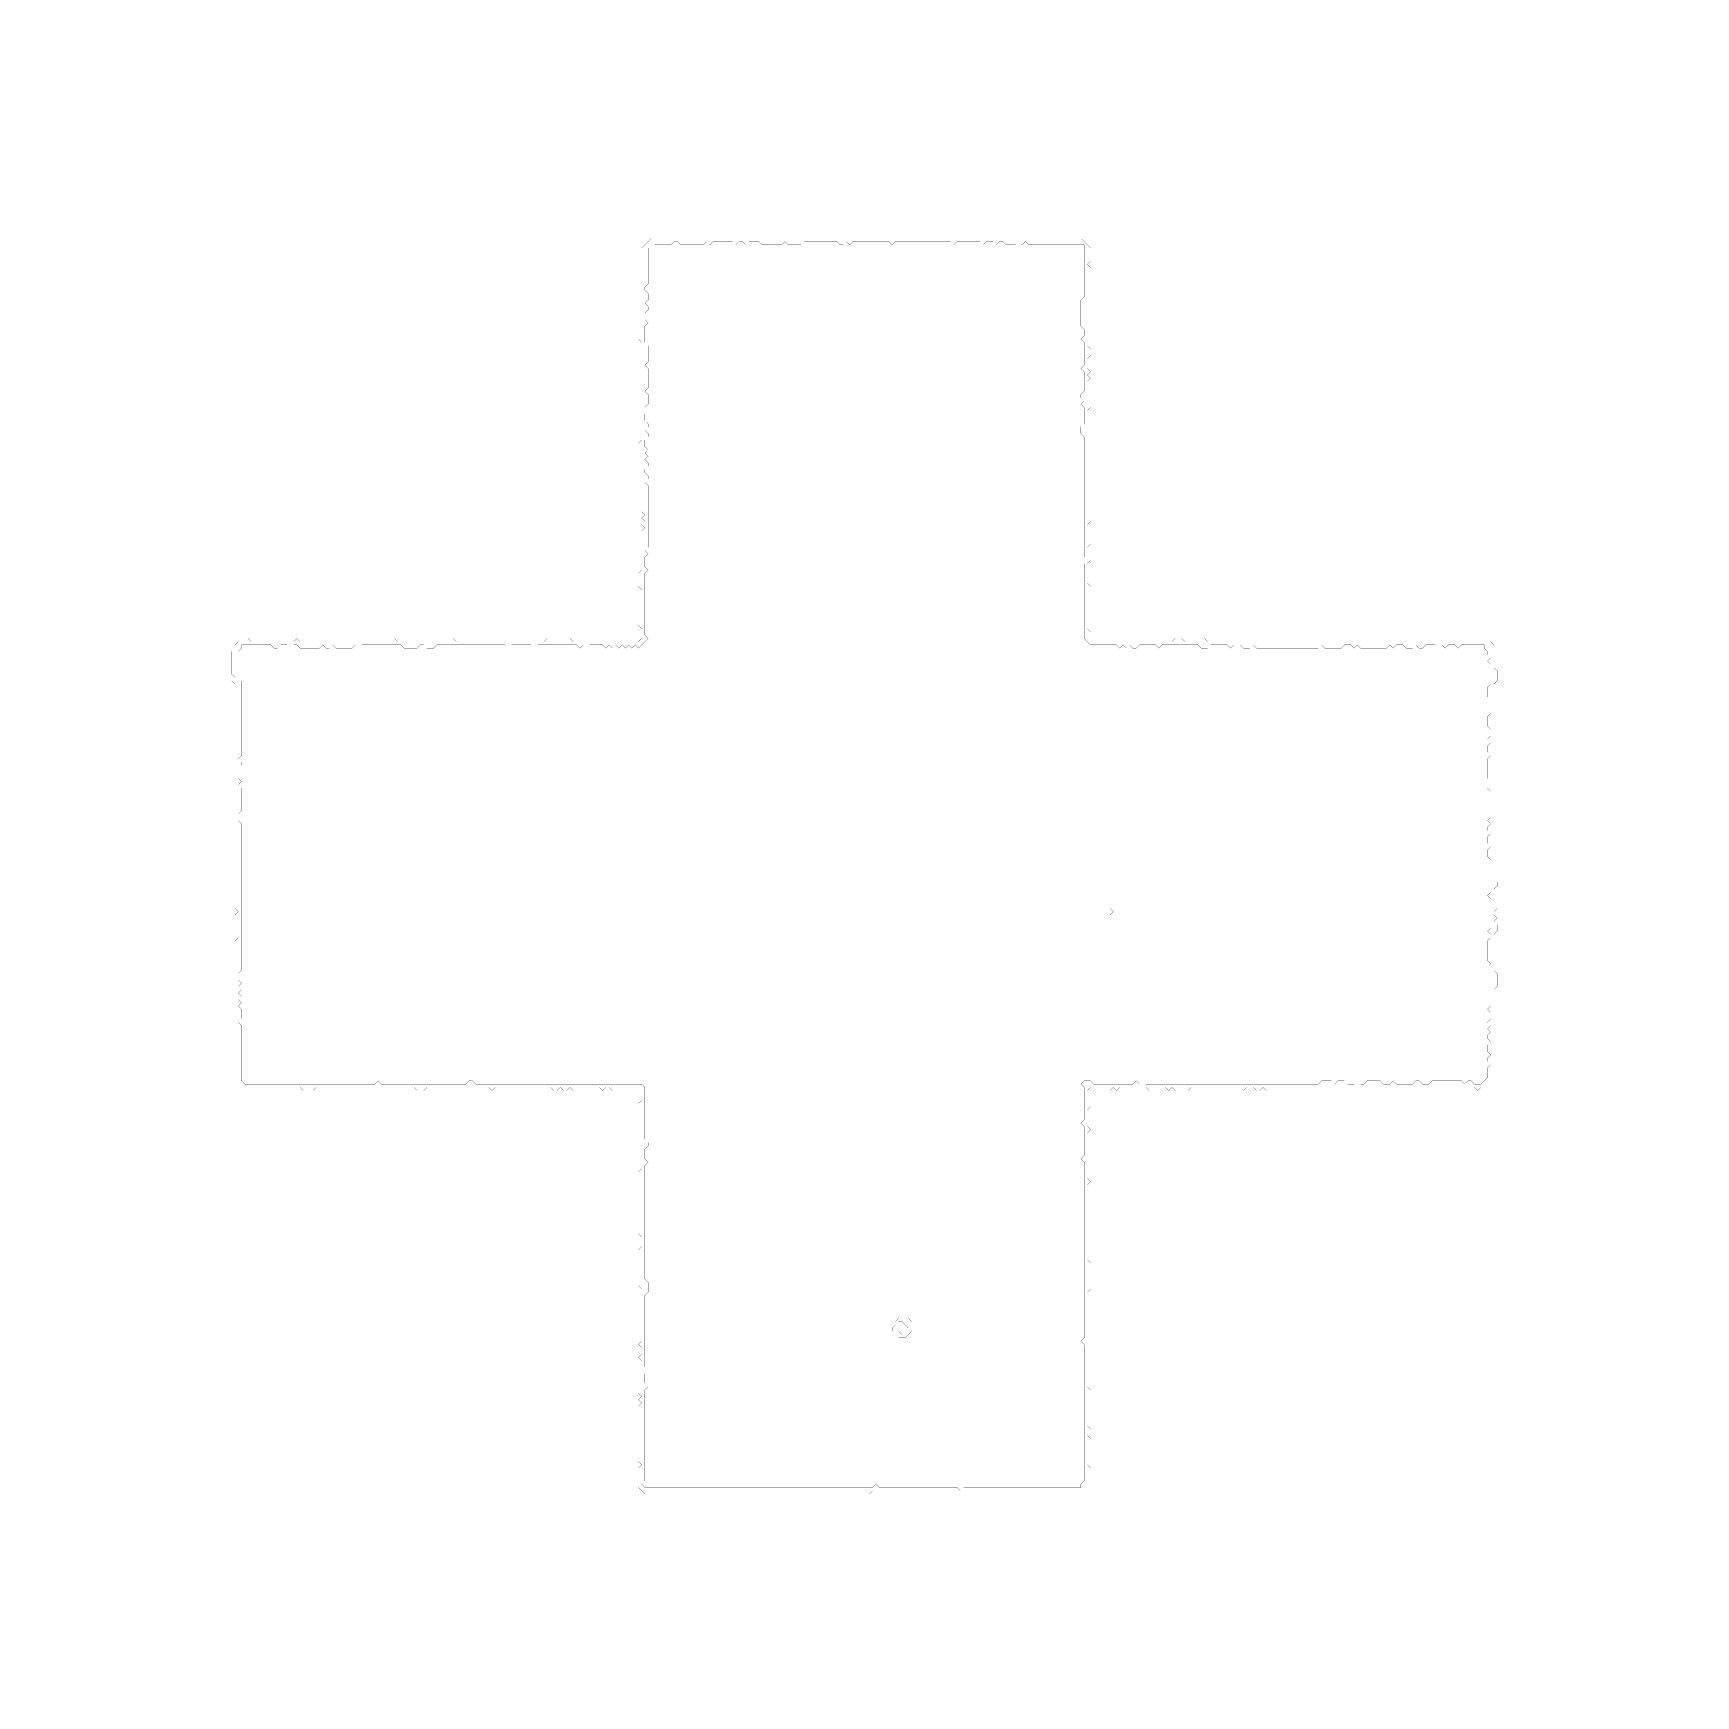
# Model space of a CAD drawing. Header units: metres. Extents: x 0 to 4912, y -4912 to 0.
import ezdxf

# ---------------------------------------------------------------- set-up
doc = ezdxf.new("R2010")
doc.units = ezdxf.units.M
doc.layers.add('conductor', color=1, linetype='Continuous')
doc.layers.add('substrate', color=5, linetype='Continuous')

msp = doc.modelspace()

# ---------------------------------------------------------------- linework, layer by layer
at = {"layer": 'conductor', "const_width": 0.5}
for points in [[(1893.4, -615.1), (1883.8, -624.7), (1874.2, -624.7), (1864.6, -624.7), (1855, -624.7), (1845.4, -624.7), (1835.8, -624.7), (1826.2, -634.3), (1816.5, -634.3), (1816.5, -644), (1816.5, -653.6), (1816.5, -663.2), (1816.5, -672.8), (1816.5, -682.4), (1816.5, -692), (1816.5, -701.6), (1816.5, -711.2), (1816.5, -720.8), (1816.5, -730.5), (1816.5, -740.1), (1806.9, -749.7), (1806.9, -759.3), (1816.5, -768.9), (1816.5, -778.5), (1816.5, -788.1), (1806.9, -797.7), (1816.5, -807.4), (1816.5, -817), (1806.9, -826.6), (1816.5, -836.2), (1806.9, -845.8), (1816.5, -855.4), (1806.9, -865), (1806.9, -874.6), (1806.9, -884.2), (1806.9, -893.9), (1806.9, -903.5), (1806.9, -913.1), (1816.5, -922.7), (1816.5, -932.3), (1816.5, -941.9), (1816.5, -951.5), (1816.5, -961.1), (1816.5, -970.7), (1806.9, -980.4), (1816.5, -990), (1816.5, -999.6), (1816.5, -1009.2), (1816.5, -1018.8), (1816.5, -1028.4), (1816.5, -1038), (1816.5, -1047.6), (1806.9, -1057.2), (1816.5, -1066.9), (1816.5, -1076.5), (1816.5, -1086.1), (1816.5, -1095.7), (1806.9, -1105.3), (1816.5, -1114.9), (1806.9, -1124.5), (1806.9, -1134.1), (1806.9, -1143.7), (1816.5, -1153.4), (1816.5, -1163), (1806.9, -1172.6), (1816.5, -1182.2), (1816.5, -1191.8), (1806.9, -1201.4), (1806.9, -1211), (1806.9, -1220.6), (1816.5, -1230.2), (1806.9, -1239.9), (1816.5, -1249.5), (1806.9, -1259.1), (1816.5, -1268.7), (1816.5, -1278.3), (1806.9, -1287.9), (1806.9, -1297.5), (1816.5, -1307.1), (1816.5, -1316.8), (1806.9, -1326.4), (1816.5, -1336), (1816.5, -1345.6), (1816.5, -1355.2), (1816.5, -1364.8), (1816.5, -1374.4), (1816.5, -1384), (1816.5, -1393.6), (1816.5, -1403.3), (1816.5, -1412.9), (1816.5, -1422.5), (1816.5, -1432.1), (1816.5, -1441.7), (1816.5, -1451.3), (1816.5, -1460.9), (1816.5, -1470.5), (1816.5, -1480.1), (1816.5, -1489.8), (1816.5, -1499.4), (1816.5, -1509), (1816.5, -1518.6), (1806.9, -1528.2), (1816.5, -1537.8), (1806.9, -1547.4), (1806.9, -1557), (1806.9, -1566.6), (1806.9, -1576.3), (1816.5, -1585.9), (1806.9, -1595.5), (1806.9, -1605.1), (1806.9, -1614.7), (1806.9, -1624.3), (1806.9, -1633.9), (1806.9, -1643.5), (1806.9, -1653.1), (1806.9, -1662.8), (1806.9, -1672.4), (1806.9, -1682), (1806.9, -1691.6), (1806.9, -1701.2), (1806.9, -1710.8), (1806.9, -1720.4), (1806.9, -1730), (1806.9, -1739.7), (1806.9, -1749.3), (1806.9, -1758.9), (1806.9, -1768.5), (1806.9, -1778.1), (1816.5, -1787.7), (1806.9, -1797.3), (1797.3, -1806.9), (1787.7, -1816.5), (1778.1, -1806.9), (1768.5, -1816.5), (1758.9, -1806.9), (1749.3, -1816.5), (1739.7, -1806.9), (1730, -1816.5), (1720.4, -1806.9), (1710.8, -1816.5), (1701.2, -1806.9), (1691.6, -1816.5), (1682, -1806.9), (1672.4, -1806.9), (1662.8, -1806.9), (1653.1, -1806.9), (1643.5, -1806.9), (1633.9, -1816.5), (1624.3, -1806.9), (1614.7, -1816.5), (1605.1, -1806.9), (1595.5, -1806.9), (1585.9, -1806.9), (1576.3, -1806.9), (1566.6, -1806.9), (1557, -1806.9), (1547.4, -1806.9), (1537.8, -1806.9), (1528.2, -1806.9), (1518.6, -1806.9), (1509, -1806.9), (1499.4, -1806.9), (1489.8, -1806.9), (1480.1, -1816.5), (1470.5, -1806.9), (1460.9, -1806.9), (1451.3, -1806.9), (1441.7, -1806.9), (1432.1, -1806.9), (1422.5, -1806.9), (1412.9, -1806.9), (1403.3, -1816.5), (1393.6, -1806.9), (1384, -1806.9), (1374.4, -1806.9), (1364.8, -1806.9), (1355.2, -1806.9), (1345.6, -1806.9), (1336, -1806.9), (1326.4, -1806.9), (1316.8, -1806.9), (1307.1, -1806.9), (1297.5, -1806.9), (1287.9, -1806.9), (1278.3, -1806.9), (1268.7, -1806.9), (1259.1, -1806.9), (1249.5, -1806.9), (1239.9, -1806.9), (1230.2, -1806.9), (1220.6, -1806.9), (1211, -1806.9), (1201.4, -1806.9), (1191.8, -1806.9), (1182.2, -1816.5), (1172.6, -1816.5), (1163, -1816.5), (1153.4, -1806.9), (1143.7, -1806.9), (1134.1, -1816.5), (1124.5, -1816.5), (1114.9, -1816.5), (1105.3, -1816.5), (1095.7, -1816.5), (1086.1, -1806.9), (1076.5, -1806.9), (1066.9, -1806.9), (1057.2, -1806.9), (1047.6, -1806.9), (1038, -1806.9), (1028.4, -1806.9), (1018.8, -1806.9), (1009.2, -1806.9), (999.6, -1806.9), (990, -1806.9), (980.4, -1806.9), (970.7, -1806.9), (961.1, -1816.5), (951.5, -1806.9), (941.9, -1816.5), (932.3, -1816.5), (922.7, -1816.5), (913.1, -1816.5), (903.5, -1816.5), (893.9, -1816.5), (884.2, -1806.9), (874.6, -1816.5), (865, -1816.5), (855.4, -1806.9), (845.8, -1816.5), (836.2, -1816.5), (826.6, -1816.5), (817, -1816.5), (807.4, -1816.5), (797.7, -1816.5), (788.1, -1816.5), (778.5, -1806.9), (768.9, -1806.9), (759.3, -1816.5), (749.7, -1806.9), (740.1, -1806.9), (730.5, -1806.9), (720.8, -1816.5), (711.2, -1816.5), (701.6, -1806.9), (692, -1806.9), (682.4, -1806.9), (672.8, -1806.9), (663.2, -1806.9), (653.6, -1806.9), (644, -1806.9), (634.3, -1806.9), (624.7, -1806.9), (615.1, -1806.9), (615.1, -1816.5), (605.5, -1826.2), (605.5, -1835.8), (605.5, -1845.4), (605.5, -1855), (605.5, -1864.6), (605.5, -1874.2), (605.5, -1883.8), (605.5, -1893.4), (605.5, -1903), (615.1, -1912.7), (615.1, -1922.3), (615.1, -1931.9), (615.1, -1941.5), (615.1, -1951.1), (615.1, -1960.7), (615.1, -1970.3), (615.1, -1979.9), (615.1, -1989.5), (615.1, -1999.2), (615.1, -2008.8), (615.1, -2018.4), (615.1, -2028), (615.1, -2037.6), (615.1, -2047.2), (615.1, -2056.8), (615.1, -2066.4), (615.1, -2076), (615.1, -2085.7), (615.1, -2095.3), (615.1, -2104.9), (615.1, -2114.5), (615.1, -2124.1), (615.1, -2133.7), (605.5, -2143.3), (615.1, -2152.9), (615.1, -2162.5), (605.5, -2172.2), (605.5, -2181.8), (605.5, -2191.4), (605.5, -2201), (615.1, -2210.6), (605.5, -2220.2), (615.1, -2229.8), (615.1, -2239.4), (615.1, -2249.1), (615.1, -2258.7), (615.1, -2268.3), (615.1, -2277.9), (615.1, -2287.5), (615.1, -2297.1), (605.5, -2306.7), (615.1, -2316.3), (605.5, -2325.9), (615.1, -2335.6), (615.1, -2345.2), (615.1, -2354.8), (615.1, -2364.4), (615.1, -2374), (615.1, -2383.6), (615.1, -2393.2), (615.1, -2402.8), (615.1, -2412.4), (615.1, -2422.1), (615.1, -2431.7), (615.1, -2441.3), (615.1, -2450.9), (615.1, -2460.5), (615.1, -2470.1), (615.1, -2479.7), (615.1, -2489.3), (615.1, -2498.9), (615.1, -2508.6), (615.1, -2518.2), (615.1, -2527.8), (615.1, -2537.4), (615.1, -2547), (615.1, -2556.6), (615.1, -2566.2), (615.1, -2575.8), (615.1, -2585.4), (615.1, -2595.1), (615.1, -2604.7), (615.1, -2614.3), (615.1, -2623.9), (615.1, -2633.5), (615.1, -2643.1), (615.1, -2652.7), (615.1, -2662.3), (615.1, -2671.9), (615.1, -2681.6), (615.1, -2691.2), (615.1, -2700.8), (615.1, -2710.4), (615.1, -2720), (615.1, -2729.6), (615.1, -2739.2), (615.1, -2748.8), (615.1, -2758.5), (615.1, -2768.1), (605.5, -2777.7), (605.5, -2787.3), (605.5, -2796.9), (615.1, -2806.5), (605.5, -2816.1), (615.1, -2825.7), (605.5, -2835.3), (615.1, -2845), (605.5, -2854.6), (615.1, -2864.2), (605.5, -2873.8), (615.1, -2883.4), (615.1, -2893), (615.1, -2902.6), (615.1, -2912.2), (605.5, -2921.8), (615.1, -2931.5), (615.1, -2941.1), (615.1, -2950.7), (615.1, -2960.3), (615.1, -2969.9), (615.1, -2979.5), (615.1, -2989.1), (615.1, -2998.7), (615.1, -3008.3), (615.1, -3018), (615.1, -3027.6), (615.1, -3037.2), (615.1, -3046.8), (615.1, -3056.4), (615.1, -3066), (615.1, -3075.6), (615.1, -3085.2), (615.1, -3094.8), (624.7, -3104.5), (634.3, -3104.5), (644, -3104.5), (653.6, -3104.5), (663.2, -3104.5), (672.8, -3104.5), (682.4, -3104.5), (692, -3104.5), (701.6, -3104.5), (711.2, -3104.5), (720.8, -3104.5), (730.5, -3104.5), (740.1, -3104.5), (749.7, -3104.5), (759.3, -3104.5), (768.9, -3104.5), (778.5, -3104.5), (788.1, -3104.5), (797.7, -3104.5), (807.4, -3104.5), (817, -3104.5), (826.6, -3104.5), (836.2, -3104.5), (845.8, -3104.5), (855.4, -3104.5), (865, -3104.5), (874.6, -3104.5), (884.2, -3104.5), (893.9, -3104.5), (903.5, -3104.5), (913.1, -3104.5), (922.7, -3104.5), (932.3, -3104.5), (941.9, -3104.5), (951.5, -3104.5), (961.1, -3104.5), (970.7, -3104.5), (980.4, -3104.5), (990, -3104.5), (999.6, -3104.5), (1009.2, -3104.5), (1018.8, -3094.8), (1028.4, -3104.5), (1038, -3104.5), (1047.6, -3104.5), (1057.2, -3104.5), (1066.9, -3104.5), (1076.5, -3104.5), (1086.1, -3104.5), (1095.7, -3104.5), (1105.3, -3104.5), (1114.9, -3104.5), (1124.5, -3104.5), (1134.1, -3104.5), (1143.7, -3104.5), (1153.4, -3104.5), (1163, -3104.5), (1172.6, -3104.5), (1182.2, -3104.5), (1191.8, -3104.5), (1201.4, -3104.5), (1211, -3104.5), (1220.6, -3104.5), (1230.2, -3104.5), (1239.9, -3104.5), (1249.5, -3104.5), (1259.1, -3104.5), (1268.7, -3104.5), (1278.3, -3104.5), (1287.9, -3094.8), (1297.5, -3094.8), (1307.1, -3104.5), (1316.8, -3104.5), (1326.4, -3104.5), (1336, -3104.5), (1345.6, -3104.5), (1355.2, -3104.5), (1364.8, -3104.5), (1374.4, -3104.5), (1384, -3104.5), (1393.6, -3104.5), (1403.3, -3104.5), (1412.9, -3104.5), (1422.5, -3104.5), (1432.1, -3104.5), (1441.7, -3104.5), (1451.3, -3104.5), (1460.9, -3104.5), (1470.5, -3104.5), (1480.1, -3104.5), (1489.8, -3104.5), (1499.4, -3104.5), (1509, -3104.5), (1518.6, -3104.5), (1528.2, -3104.5), (1537.8, -3104.5), (1547.4, -3104.5), (1557, -3104.5), (1566.6, -3104.5), (1576.3, -3104.5), (1585.9, -3104.5), (1595.5, -3104.5), (1605.1, -3104.5), (1614.7, -3104.5), (1624.3, -3104.5), (1633.9, -3104.5), (1643.5, -3104.5), (1653.1, -3104.5), (1662.8, -3104.5), (1672.4, -3104.5), (1682, -3104.5), (1691.6, -3104.5), (1701.2, -3104.5), (1710.8, -3104.5), (1720.4, -3104.5), (1730, -3104.5), (1739.7, -3104.5), (1749.3, -3104.5), (1758.9, -3104.5), (1768.5, -3104.5), (1778.1, -3104.5), (1787.7, -3104.5), (1797.3, -3104.5), (1806.9, -3114.1), (1806.9, -3123.7), (1806.9, -3133.3), (1806.9, -3142.9), (1806.9, -3152.5), (1806.9, -3162.1), (1806.9, -3171.7), (1806.9, -3181.3), (1806.9, -3191), (1806.9, -3200.6), (1806.9, -3210.2), (1806.9, -3219.8), (1806.9, -3229.4), (1806.9, -3239), (1806.9, -3248.6), (1806.9, -3258.2), (1806.9, -3267.9), (1816.5, -3277.5), (1816.5, -3287.1), (1806.9, -3296.7), (1806.9, -3306.3), (1806.9, -3315.9), (1806.9, -3325.5), (1816.5, -3335.1), (1806.9, -3344.7), (1806.9, -3354.4), (1806.9, -3364), (1806.9, -3373.6), (1806.9, -3383.2), (1806.9, -3392.8), (1806.9, -3402.4), (1806.9, -3412), (1806.9, -3421.6), (1806.9, -3431.2), (1806.9, -3440.9), (1806.9, -3450.5), (1806.9, -3460.1), (1806.9, -3469.7), (1806.9, -3479.3), (1806.9, -3488.9), (1806.9, -3498.5), (1806.9, -3508.1), (1806.9, -3517.7), (1806.9, -3527.4), (1806.9, -3537), (1806.9, -3546.6), (1806.9, -3556.2), (1806.9, -3565.8), (1806.9, -3575.4), (1806.9, -3585), (1806.9, -3594.6), (1806.9, -3604.2), (1806.9, -3613.9), (1806.9, -3623.5), (1806.9, -3633.1), (1806.9, -3642.7), (1806.9, -3652.3), (1806.9, -3661.9), (1806.9, -3671.5), (1806.9, -3681.1), (1816.5, -3690.8), (1816.5, -3700.4), (1816.5, -3710), (1816.5, -3719.6), (1806.9, -3729.2), (1806.9, -3738.8), (1806.9, -3748.4), (1806.9, -3758), (1806.9, -3767.6), (1806.9, -3777.3), (1806.9, -3786.9), (1806.9, -3796.5), (1806.9, -3806.1), (1806.9, -3815.7), (1806.9, -3825.3), (1806.9, -3834.9), (1806.9, -3844.5), (1806.9, -3854.1), (1806.9, -3863.8), (1806.9, -3873.4), (1806.9, -3883), (1806.9, -3892.6), (1806.9, -3902.2), (1806.9, -3911.8), (1806.9, -3921.4), (1806.9, -3931), (1806.9, -3940.6), (1816.5, -3950.3), (1806.9, -3959.9), (1806.9, -3969.5), (1806.9, -3979.1), (1806.9, -3988.7), (1816.5, -3998.3), (1806.9, -4007.9), (1806.9, -4017.5), (1806.9, -4027.1), (1806.9, -4036.8), (1806.9, -4046.4), (1806.9, -4056), (1806.9, -4065.6), (1806.9, -4075.2), (1806.9, -4084.8), (1806.9, -4094.4), (1806.9, -4104), (1806.9, -4113.6), (1806.9, -4123.3), (1806.9, -4132.9), (1806.9, -4142.5), (1806.9, -4152.1), (1806.9, -4161.7), (1806.9, -4171.3), (1806.9, -4180.9), (1806.9, -4190.5), (1806.9, -4200.2), (1806.9, -4209.8), (1806.9, -4219.4), (1806.9, -4229), (1806.9, -4238.6), (1806.9, -4248.2), (1806.9, -4257.8), (1806.9, -4267.4), (1806.9, -4277), (1797.3, -4286.7), (1806.9, -4296.3), (1816.5, -4296.3), (1826.2, -4296.3), (1835.8, -4296.3), (1845.4, -4296.3), (1855, -4296.3), (1864.6, -4296.3), (1874.2, -4296.3), (1883.8, -4296.3), (1893.4, -4296.3), (1903, -4296.3), (1912.7, -4296.3), (1922.3, -4296.3), (1931.9, -4296.3), (1941.5, -4296.3), (1951.1, -4296.3), (1960.7, -4296.3), (1970.3, -4296.3), (1979.9, -4296.3), (1989.5, -4296.3), (1999.2, -4296.3), (2008.8, -4296.3), (2018.4, -4296.3), (2028, -4296.3), (2037.6, -4296.3), (2047.2, -4296.3), (2056.8, -4296.3), (2066.4, -4296.3), (2076, -4296.3), (2085.7, -4296.3), (2095.3, -4296.3), (2104.9, -4296.3), (2114.5, -4296.3), (2124.1, -4296.3), (2133.7, -4296.3), (2143.3, -4296.3), (2152.9, -4296.3), (2162.5, -4296.3), (2172.2, -4296.3), (2181.8, -4296.3), (2191.4, -4296.3), (2201, -4296.3), (2210.6, -4296.3), (2220.2, -4296.3), (2229.8, -4296.3), (2239.4, -4296.3), (2249.1, -4296.3), (2258.7, -4296.3), (2268.3, -4296.3), (2277.9, -4296.3), (2287.5, -4296.3), (2297.1, -4296.3), (2306.7, -4296.3), (2316.3, -4296.3), (2325.9, -4296.3), (2335.6, -4296.3), (2345.2, -4296.3), (2354.8, -4296.3), (2364.4, -4296.3), (2374, -4296.3), (2383.6, -4296.3), (2393.2, -4296.3), (2402.8, -4296.3), (2412.4, -4296.3), (2422.1, -4296.3), (2431.7, -4296.3), (2441.3, -4296.3), (2450.9, -4296.3), (2460.5, -4296.3), (2470.1, -4296.3), (2479.7, -4296.3), (2489.3, -4286.7), (2498.9, -4296.3), (2508.6, -4296.3), (2518.2, -4296.3), (2527.8, -4296.3), (2537.4, -4296.3), (2547, -4296.3), (2556.6, -4296.3), (2566.2, -4296.3), (2575.8, -4296.3), (2585.4, -4296.3), (2595.1, -4296.3), (2604.7, -4296.3), (2614.3, -4296.3), (2623.9, -4296.3), (2633.5, -4296.3), (2643.1, -4296.3), (2652.7, -4296.3), (2662.3, -4296.3), (2671.9, -4296.3), (2681.6, -4296.3), (2691.2, -4296.3), (2700.8, -4296.3), (2710.4, -4296.3), (2720, -4296.3), (2729.6, -4296.3), (2739.2, -4305.9), (2748.8, -4296.3), (2758.5, -4296.3), (2768.1, -4296.3), (2777.7, -4296.3), (2787.3, -4296.3), (2796.9, -4296.3), (2806.5, -4296.3), (2816.1, -4296.3), (2825.7, -4296.3), (2835.3, -4296.3), (2845, -4296.3), (2854.6, -4296.3), (2864.2, -4296.3), (2873.8, -4296.3), (2883.4, -4296.3), (2893, -4296.3), (2902.6, -4296.3), (2912.2, -4296.3), (2921.8, -4296.3), (2931.5, -4296.3), (2941.1, -4296.3), (2950.7, -4296.3), (2960.3, -4296.3), (2969.9, -4296.3), (2979.5, -4296.3), (2989.1, -4296.3), (2998.7, -4296.3), (3008.3, -4296.3), (3018, -4296.3), (3027.6, -4296.3), (3037.2, -4296.3), (3046.8, -4296.3), (3056.4, -4296.3), (3066, -4296.3), (3075.6, -4296.3), (3085.2, -4296.3), (3094.8, -4296.3), (3094.8, -4286.7), (3104.5, -4277), (3104.5, -4267.4), (3104.5, -4257.8), (3104.5, -4248.2), (3104.5, -4238.6), (3104.5, -4229), (3104.5, -4219.4), (3104.5, -4209.8), (3104.5, -4200.2), (3104.5, -4190.5), (3104.5, -4180.9), (3104.5, -4171.3), (3104.5, -4161.7), (3104.5, -4152.1), (3104.5, -4142.5), (3104.5, -4132.9), (3104.5, -4123.3), (3104.5, -4113.6), (3104.5, -4104), (3104.5, -4094.4), (3104.5, -4084.8), (3104.5, -4075.2), (3104.5, -4065.6), (3104.5, -4056), (3104.5, -4046.4), (3104.5, -4036.8), (3104.5, -4027.1), (3104.5, -4017.5), (3104.5, -4007.9), (3104.5, -3998.3), (3104.5, -3988.7), (3104.5, -3979.1), (3104.5, -3969.5), (3104.5, -3959.9), (3104.5, -3950.3), (3104.5, -3940.6), (3104.5, -3931), (3104.5, -3921.4), (3104.5, -3911.8), (3104.5, -3902.2), (3104.5, -3892.6), (3104.5, -3883), (3104.5, -3873.4), (3094.8, -3863.8), (3104.5, -3854.1), (3104.5, -3844.5), (3104.5, -3834.9), (3104.5, -3825.3), (3104.5, -3815.7), (3104.5, -3806.1), (3104.5, -3796.5), (3104.5, -3786.9), (3104.5, -3777.3), (3104.5, -3767.6), (3104.5, -3758), (3104.5, -3748.4), (3104.5, -3738.8), (3104.5, -3729.2), (3104.5, -3719.6), (3104.5, -3710), (3104.5, -3700.4), (3104.5, -3690.8), (3104.5, -3681.1), (3104.5, -3671.5), (3104.5, -3661.9), (3104.5, -3652.3), (3104.5, -3642.7), (3104.5, -3633.1), (3104.5, -3623.5), (3104.5, -3613.9), (3104.5, -3604.2), (3104.5, -3594.6), (3104.5, -3585), (3104.5, -3575.4), (3104.5, -3565.8), (3104.5, -3556.2), (3104.5, -3546.6), (3104.5, -3537), (3104.5, -3527.4), (3104.5, -3517.7), (3104.5, -3508.1), (3104.5, -3498.5), (3104.5, -3488.9), (3104.5, -3479.3), (3104.5, -3469.7), (3104.5, -3460.1), (3104.5, -3450.5), (3104.5, -3440.9), (3104.5, -3431.2), (3104.5, -3421.6), (3104.5, -3412), (3104.5, -3402.4), (3104.5, -3392.8), (3104.5, -3383.2), (3104.5, -3373.6), (3104.5, -3364), (3104.5, -3354.4), (3104.5, -3344.7), (3104.5, -3335.1), (3094.8, -3325.5), (3104.5, -3315.9), (3104.5, -3306.3), (3104.5, -3296.7), (3104.5, -3287.1), (3104.5, -3277.5), (3104.5, -3267.9), (3104.5, -3258.2), (3104.5, -3248.6), (3104.5, -3239), (3104.5, -3229.4), (3094.8, -3219.8), (3104.5, -3210.2), (3104.5, -3200.6), (3104.5, -3191), (3104.5, -3181.3), (3104.5, -3171.7), (3104.5, -3162.1), (3104.5, -3152.5), (3104.5, -3142.9), (3104.5, -3133.3), (3104.5, -3123.7), (3104.5, -3114.1), (3094.8, -3104.5), (3104.5, -3094.8), (3114.1, -3094.8), (3123.7, -3094.8), (3133.3, -3104.5), (3142.9, -3104.5), (3152.5, -3104.5), (3162.1, -3104.5), (3171.7, -3104.5), (3181.3, -3104.5), (3191, -3104.5), (3200.6, -3104.5), (3210.2, -3104.5), (3219.8, -3104.5), (3229.4, -3104.5), (3239, -3104.5), (3248.6, -3104.5), (3258.2, -3094.8), (3267.9, -3104.5), (3277.5, -3094.8), (3287.1, -3104.5), (3296.7, -3104.5), (3306.3, -3104.5), (3315.9, -3104.5), (3325.5, -3104.5), (3335.1, -3104.5), (3344.7, -3104.5), (3354.4, -3104.5), (3364, -3104.5), (3373.6, -3104.5), (3383.2, -3104.5), (3392.8, -3104.5), (3402.4, -3104.5), (3412, -3104.5), (3421.6, -3104.5), (3431.2, -3104.5), (3440.9, -3104.5), (3450.5, -3104.5), (3460.1, -3104.5), (3469.7, -3104.5), (3479.3, -3104.5), (3488.9, -3104.5), (3498.5, -3104.5), (3508.1, -3104.5), (3517.7, -3104.5), (3527.4, -3104.5), (3537, -3104.5), (3546.6, -3104.5), (3556.2, -3104.5), (3565.8, -3104.5), (3575.4, -3104.5), (3585, -3104.5), (3594.6, -3104.5), (3604.2, -3104.5), (3613.9, -3104.5), (3623.5, -3104.5), (3633.1, -3104.5), (3642.7, -3104.5), (3652.3, -3104.5), (3661.9, -3104.5), (3671.5, -3104.5), (3681.1, -3104.5), (3690.8, -3104.5), (3700.4, -3104.5), (3710, -3104.5), (3719.6, -3104.5), (3729.2, -3104.5), (3738.8, -3104.5), (3748.4, -3104.5), (3758, -3104.5), (3767.6, -3104.5), (3777.3, -3104.5), (3786.9, -3104.5), (3796.5, -3104.5), (3806.1, -3094.8), (3815.7, -3094.8), (3825.3, -3094.8), (3834.9, -3094.8), (3844.5, -3104.5), (3854.1, -3094.8), (3863.8, -3094.8), (3873.4, -3094.8), (3883, -3104.5), (3892.6, -3104.5), (3902.2, -3104.5), (3911.8, -3094.8), (3921.4, -3104.5), (3931, -3104.5), (3940.6, -3094.8), (3950.3, -3094.8), (3959.9, -3094.8), (3969.5, -3094.8), (3979.1, -3094.8), (3988.7, -3104.5), (3998.3, -3104.5), (4007.9, -3104.5), (4017.5, -3094.8), (4027.1, -3104.5), (4036.8, -3104.5), (4046.4, -3104.5), (4056, -3104.5), (4065.6, -3104.5), (4075.2, -3104.5), (4084.8, -3094.8), (4094.4, -3094.8), (4104, -3104.5), (4113.6, -3104.5), (4123.3, -3104.5), (4132.9, -3094.8), (4142.5, -3094.8), (4152.1, -3094.8), (4161.7, -3094.8), (4171.3, -3094.8), (4180.9, -3094.8), (4190.5, -3094.8), (4200.2, -3094.8), (4209.8, -3094.8), (4219.4, -3094.8), (4229, -3104.5), (4238.6, -3094.8), (4248.2, -3094.8), (4257.8, -3104.5), (4267.4, -3104.5), (4277, -3104.5), (4286.7, -3094.8), (4296.3, -3085.2), (4296.3, -3075.6), (4296.3, -3066), (4296.3, -3056.4), (4305.9, -3046.8), (4296.3, -3037.2), (4296.3, -3027.6), (4305.9, -3018), (4296.3, -3008.3), (4296.3, -2998.7), (4296.3, -2989.1), (4305.9, -2979.5), (4296.3, -2969.9), (4296.3, -2960.3), (4305.9, -2950.7), (4296.3, -2941.1), (4305.9, -2931.5), (4296.3, -2921.8), (4305.9, -2912.2), (4305.9, -2902.6), (4305.9, -2893), (4296.3, -2883.4), (4305.9, -2873.8), (4305.9, -2864.2), (4305.9, -2854.6), (4305.9, -2845), (4305.9, -2835.3), (4305.9, -2825.7), (4305.9, -2816.1), (4305.9, -2806.5), (4305.9, -2796.9), (4305.9, -2787.3), (4305.9, -2777.7), (4305.9, -2768.1), (4296.3, -2758.5), (4305.9, -2748.8), (4296.3, -2739.2), (4296.3, -2729.6), (4296.3, -2720), (4296.3, -2710.4), (4296.3, -2700.8), (4296.3, -2691.2), (4296.3, -2681.6), (4305.9, -2671.9), (4305.9, -2662.3), (4296.3, -2652.7), (4305.9, -2643.1), (4305.9, -2633.5), (4305.9, -2623.9), (4305.9, -2614.3), (4305.9, -2604.7), (4305.9, -2595.1), (4305.9, -2585.4), (4305.9, -2575.8), (4305.9, -2566.2), (4305.9, -2556.6), (4296.3, -2547), (4305.9, -2537.4), (4305.9, -2527.8), (4305.9, -2518.2), (4305.9, -2508.6), (4305.9, -2498.9), (4305.9, -2489.3), (4305.9, -2479.7), (4305.9, -2470.1), (4305.9, -2460.5), (4305.9, -2450.9), (4305.9, -2441.3), (4296.3, -2431.7), (4296.3, -2422.1), (4296.3, -2412.4), (4305.9, -2402.8), (4296.3, -2393.2), (4296.3, -2383.6), (4296.3, -2374), (4305.9, -2364.4), (4296.3, -2354.8), (4296.3, -2345.2), (4305.9, -2335.6), (4296.3, -2325.9), (4305.9, -2316.3), (4305.9, -2306.7), (4305.9, -2297.1), (4305.9, -2287.5), (4305.9, -2277.9), (4305.9, -2268.3), (4305.9, -2258.7), (4305.9, -2249.1), (4305.9, -2239.4), (4296.3, -2229.8), (4305.9, -2220.2), (4305.9, -2210.6), (4296.3, -2201), (4296.3, -2191.4), (4296.3, -2181.8), (4296.3, -2172.2), (4296.3, -2162.5), (4296.3, -2152.9), (4296.3, -2143.3), (4305.9, -2133.7), (4296.3, -2124.1), (4296.3, -2114.5), (4296.3, -2104.9), (4305.9, -2095.3), (4296.3, -2085.7), (4305.9, -2076), (4305.9, -2066.4), (4305.9, -2056.8), (4296.3, -2047.2), (4296.3, -2037.6), (4296.3, -2028), (4296.3, -2018.4), (4305.9, -2008.8), (4305.9, -1999.2), (4305.9, -1989.5), (4305.9, -1979.9), (4305.9, -1970.3), (4296.3, -1960.7), (4296.3, -1951.1), (4296.3, -1941.5), (4296.3, -1931.9), (4305.9, -1922.3), (4305.9, -1912.7), (4305.9, -1903), (4305.9, -1893.4), (4305.9, -1883.8), (4305.9, -1874.2), (4305.9, -1864.6), (4296.3, -1855), (4305.9, -1845.4), (4296.3, -1835.8), (4296.3, -1826.2), (4286.7, -1816.5), (4286.7, -1806.9), (4277, -1806.9), (4267.4, -1806.9), (4257.8, -1806.9), (4248.2, -1806.9), (4238.6, -1806.9), (4229, -1806.9), (4219.4, -1806.9), (4209.8, -1816.5), (4200.2, -1806.9), (4190.5, -1806.9), (4180.9, -1806.9), (4171.3, -1816.5), (4161.7, -1806.9), (4152.1, -1816.5), (4142.5, -1806.9), (4132.9, -1806.9), (4123.3, -1806.9), (4113.6, -1806.9), (4104, -1816.5), (4094.4, -1816.5), (4084.8, -1806.9), (4075.2, -1816.5), (4065.6, -1816.5), (4056, -1816.5), (4046.4, -1806.9), (4036.8, -1806.9), (4027.1, -1806.9), (4017.5, -1816.5), (4007.9, -1806.9), (3998.3, -1816.5), (3988.7, -1816.5), (3979.1, -1816.5), (3969.5, -1816.5), (3959.9, -1816.5), (3950.3, -1816.5), (3940.6, -1816.5), (3931, -1816.5), (3921.4, -1816.5), (3911.8, -1806.9), (3902.2, -1816.5), (3892.6, -1806.9), (3883, -1806.9), (3873.4, -1806.9), (3863.8, -1816.5), (3854.1, -1816.5), (3844.5, -1816.5), (3834.9, -1816.5), (3825.3, -1816.5), (3815.7, -1816.5), (3806.1, -1806.9), (3796.5, -1816.5), (3786.9, -1816.5), (3777.3, -1816.5), (3767.6, -1816.5), (3758, -1816.5), (3748.4, -1816.5), (3738.8, -1816.5), (3729.2, -1816.5), (3719.6, -1816.5), (3710, -1816.5), (3700.4, -1816.5), (3690.8, -1816.5), (3681.1, -1816.5), (3671.5, -1816.5), (3661.9, -1816.5), (3652.3, -1816.5), (3642.7, -1816.5), (3633.1, -1816.5), (3623.5, -1816.5), (3613.9, -1816.5), (3604.2, -1806.9), (3594.6, -1816.5), (3585, -1816.5), (3575.4, -1816.5), (3565.8, -1806.9), (3556.2, -1816.5), (3546.6, -1806.9), (3537, -1816.5), (3527.4, -1806.9), (3517.7, -1806.9), (3508.1, -1806.9), (3498.5, -1806.9), (3488.9, -1806.9), (3479.3, -1806.9), (3469.7, -1816.5), (3460.1, -1816.5), (3450.5, -1816.5), (3440.9, -1806.9), (3431.2, -1806.9), (3421.6, -1806.9), (3412, -1806.9), (3402.4, -1806.9), (3392.8, -1806.9), (3383.2, -1806.9), (3373.6, -1806.9), (3364, -1806.9), (3354.4, -1806.9), (3344.7, -1806.9), (3335.1, -1806.9), (3325.5, -1816.5), (3315.9, -1806.9), (3306.3, -1806.9), (3296.7, -1806.9), (3287.1, -1806.9), (3277.5, -1806.9), (3267.9, -1806.9), (3258.2, -1816.5), (3248.6, -1816.5), (3239, -1806.9), (3229.4, -1816.5), (3219.8, -1806.9), (3210.2, -1816.5), (3200.6, -1806.9), (3191, -1806.9), (3181.3, -1806.9), (3171.7, -1806.9), (3162.1, -1806.9), (3152.5, -1806.9), (3142.9, -1806.9), (3133.3, -1806.9), (3123.7, -1806.9), (3114.1, -1797.3), (3104.5, -1787.7), (3104.5, -1778.1), (3104.5, -1768.5), (3104.5, -1758.9), (3104.5, -1749.3), (3104.5, -1739.7), (3104.5, -1730), (3104.5, -1720.4), (3104.5, -1710.8), (3104.5, -1701.2), (3104.5, -1691.6), (3104.5, -1682), (3104.5, -1672.4), (3104.5, -1662.8), (3104.5, -1653.1), (3104.5, -1643.5), (3104.5, -1633.9), (3104.5, -1624.3), (3104.5, -1614.7), (3104.5, -1605.1), (3104.5, -1595.5), (3104.5, -1585.9), (3104.5, -1576.3), (3104.5, -1566.6), (3094.8, -1557), (3104.5, -1547.4), (3104.5, -1537.8), (3104.5, -1528.2), (3104.5, -1518.6), (3104.5, -1509), (3104.5, -1499.4), (3104.5, -1489.8), (3104.5, -1480.1), (3104.5, -1470.5), (3104.5, -1460.9), (3104.5, -1451.3), (3104.5, -1441.7), (3104.5, -1432.1), (3104.5, -1422.5), (3104.5, -1412.9), (3104.5, -1403.3), (3104.5, -1393.6), (3104.5, -1384), (3104.5, -1374.4), (3104.5, -1364.8), (3104.5, -1355.2), (3104.5, -1345.6), (3104.5, -1336), (3104.5, -1326.4), (3104.5, -1316.8), (3104.5, -1307.1), (3104.5, -1297.5), (3104.5, -1287.9), (3104.5, -1278.3), (3104.5, -1268.7), (3104.5, -1259.1), (3104.5, -1249.5), (3104.5, -1239.9), (3104.5, -1230.2), (3104.5, -1220.6), (3104.5, -1211), (3104.5, -1201.4), (3104.5, -1191.8), (3094.8, -1182.2), (3094.8, -1172.6), (3094.8, -1163), (3104.5, -1153.4), (3104.5, -1143.7), (3104.5, -1134.1), (3104.5, -1124.5), (3104.5, -1114.9), (3104.5, -1105.3), (3094.8, -1095.7), (3104.5, -1086.1), (3094.8, -1076.5), (3094.8, -1066.9), (3104.5, -1057.2), (3104.5, -1047.6), (3104.5, -1038), (3104.5, -1028.4), (3104.5, -1018.8), (3104.5, -1009.2), (3104.5, -999.6), (3094.8, -990), (3104.5, -980.4), (3104.5, -970.7), (3104.5, -961.1), (3104.5, -951.5), (3104.5, -941.9), (3104.5, -932.3), (3104.5, -922.7), (3104.5, -913.1), (3094.8, -903.5), (3104.5, -893.9), (3104.5, -884.2), (3104.5, -874.6), (3094.8, -865), (3094.8, -855.4), (3094.8, -845.8), (3094.8, -836.2), (3094.8, -826.6), (3094.8, -817), (3094.8, -807.4), (3094.8, -797.7), (3094.8, -788.1), (3104.5, -778.5), (3104.5, -768.9), (3104.5, -759.3), (3104.5, -749.7), (3104.5, -740.1), (3104.5, -730.5), (3104.5, -720.8), (3104.5, -711.2), (3104.5, -701.6), (3104.5, -692), (3104.5, -682.4), (3104.5, -672.8), (3104.5, -663.2), (3104.5, -653.6), (3104.5, -644), (3104.5, -634.3), (3104.5, -624.7), (3094.8, -624.7), (3085.2, -624.7), (3075.6, -624.7), (3066, -624.7), (3056.4, -624.7), (3046.8, -624.7), (3037.2, -624.7), (3027.6, -624.7), (3018, -624.7), (3008.3, -624.7), (2998.7, -624.7), (2989.1, -624.7), (2979.5, -624.7), (2969.9, -624.7), (2960.3, -624.7), (2950.7, -624.7), (2941.1, -624.7), (2931.5, -615.1), (2921.8, -624.7), (2912.2, -615.1), (2902.6, -624.7), (2893, -624.7), (2883.4, -624.7), (2873.8, -624.7), (2864.2, -615.1), (2854.6, -615.1), (2845, -624.7), (2835.3, -615.1), (2825.7, -615.1), (2816.1, -615.1), (2806.5, -624.7), (2796.9, -615.1), (2787.3, -615.1), (2777.7, -615.1), (2768.1, -615.1), (2758.5, -615.1), (2748.8, -615.1), (2739.2, -615.1), (2729.6, -615.1), (2720, -624.7), (2710.4, -615.1), (2700.8, -615.1), (2691.2, -615.1), (2681.6, -615.1), (2671.9, -615.1), (2662.3, -615.1), (2652.7, -615.1), (2643.1, -615.1), (2633.5, -615.1), (2623.9, -615.1), (2614.3, -615.1), (2604.7, -615.1), (2595.1, -615.1), (2585.4, -615.1), (2575.8, -615.1), (2566.2, -615.1), (2556.6, -615.1), (2547, -615.1), (2537.4, -624.7), (2527.8, -615.1), (2518.2, -615.1), (2508.6, -615.1), (2498.9, -615.1), (2489.3, -615.1), (2479.7, -615.1), (2470.1, -615.1), (2460.5, -615.1), (2450.9, -615.1), (2441.3, -615.1), (2431.7, -615.1), (2422.1, -615.1), (2412.4, -624.7), (2402.8, -615.1), (2393.2, -624.7), (2383.6, -624.7), (2374, -615.1), (2364.4, -615.1), (2354.8, -615.1), (2345.2, -615.1), (2335.6, -615.1), (2325.9, -615.1), (2316.3, -615.1), (2306.7, -615.1), (2297.1, -615.1), (2287.5, -615.1), (2277.9, -615.1), (2268.3, -624.7), (2258.7, -624.7), (2249.1, -624.7), (2239.4, -624.7), (2229.8, -624.7), (2220.2, -615.1), (2210.6, -624.7), (2201, -624.7), (2191.4, -624.7), (2181.8, -624.7), (2172.2, -624.7), (2162.5, -624.7), (2152.9, -624.7), (2143.3, -615.1), (2133.7, -615.1), (2124.1, -615.1), (2114.5, -615.1), (2104.9, -624.7), (2095.3, -615.1), (2085.7, -615.1), (2076, -624.7), (2066.4, -615.1), (2056.8, -615.1), (2047.2, -615.1), (2037.6, -615.1), (2028, -615.1), (2018.4, -615.1), (2008.8, -615.1), (1999.2, -624.7), (1989.5, -615.1), (1979.9, -624.7), (1970.3, -624.7), (1960.7, -624.7), (1951.1, -624.7), (1941.5, -624.7), (1931.9, -624.7), (1922.3, -624.7), (1912.7, -624.7), (1903, -615.1)], [(3171.7, -2595.1), (3181.3, -2585.4), (3191, -2595.1), (3181.3, -2604.7)], [(2547, -3806.1), (2556.6, -3796.5), (2566.2, -3796.5), (2575.8, -3796.5), (2585.4, -3796.5), (2595.1, -3806.1), (2595.1, -3815.7), (2595.1, -3825.3), (2595.1, -3834.9), (2585.4, -3844.5), (2575.8, -3854.1), (2566.2, -3854.1), (2556.6, -3854.1), (2547, -3844.5), (2537.4, -3834.9), (2537.4, -3825.3), (2547, -3815.7)]]:
    msp.add_lwpolyline(points, close=True, dxfattribs=at)
at = {"layer": 'substrate', "const_width": 0.5}
for points in [[(0, 0), (0, -9.6), (0, -19.2), (0, -28.8), (0, -38.4), (0, -48.1), (0, -57.7), (0, -67.3), (0, -76.9), (0, -86.5), (0, -96.1), (0, -105.7), (0, -115.3), (0, -124.9), (0, -134.6), (0, -144.2), (0, -153.8), (0, -163.4), (0, -173), (0, -182.6), (0, -192.2), (0, -201.8), (0, -211.4), (0, -221.1), (0, -230.7), (0, -240.3), (0, -249.9), (0, -259.5), (0, -269.1), (0, -278.7), (0, -288.3), (0, -298), (0, -307.6), (0, -317.2), (0, -326.8), (0, -336.4), (0, -346), (0, -355.6), (0, -365.2), (0, -374.8), (0, -384.5), (0, -394.1), (0, -403.7), (0, -413.3), (0, -422.9), (0, -432.5), (0, -442.1), (0, -451.7), (0, -461.3), (0, -471), (0, -480.6), (0, -490.2), (0, -499.8), (0, -509.4), (0, -519), (0, -528.6), (0, -538.2), (0, -547.8), (0, -557.5), (0, -567.1), (0, -576.7), (0, -586.3), (0, -595.9), (0, -605.5), (0, -615.1), (0, -624.7), (0, -634.3), (0, -644), (0, -653.6), (0, -663.2), (0, -672.8), (0, -682.4), (0, -692), (0, -701.6), (0, -711.2), (0, -720.8), (0, -730.5), (0, -740.1), (0, -749.7), (0, -759.3), (0, -768.9), (0, -778.5), (0, -788.1), (0, -797.7), (0, -807.4), (0, -817), (0, -826.6), (0, -836.2), (0, -845.8), (0, -855.4), (0, -865), (0, -874.6), (0, -884.2), (0, -893.9), (0, -903.5), (0, -913.1), (0, -922.7), (0, -932.3), (0, -941.9), (0, -951.5), (0, -961.1), (0, -970.7), (0, -980.4), (0, -990), (0, -999.6), (0, -1009.2), (0, -1018.8), (0, -1028.4), (0, -1038), (0, -1047.6), (0, -1057.2), (0, -1066.9), (0, -1076.5), (0, -1086.1), (0, -1095.7), (0, -1105.3), (0, -1114.9), (0, -1124.5), (0, -1134.1), (0, -1143.7), (0, -1153.4), (0, -1163), (0, -1172.6), (0, -1182.2), (0, -1191.8), (0, -1201.4), (0, -1211), (0, -1220.6), (0, -1230.2), (0, -1239.9), (0, -1249.5), (0, -1259.1), (0, -1268.7), (0, -1278.3), (0, -1287.9), (0, -1297.5), (0, -1307.1), (0, -1316.8), (0, -1326.4), (0, -1336), (0, -1345.6), (0, -1355.2), (0, -1364.8), (0, -1374.4), (0, -1384), (0, -1393.6), (0, -1403.3), (0, -1412.9), (0, -1422.5), (0, -1432.1), (0, -1441.7), (0, -1451.3), (0, -1460.9), (0, -1470.5), (0, -1480.1), (0, -1489.8), (0, -1499.4), (0, -1509), (0, -1518.6), (0, -1528.2), (0, -1537.8), (0, -1547.4), (0, -1557), (0, -1566.6), (0, -1576.3), (0, -1585.9), (0, -1595.5), (0, -1605.1), (0, -1614.7), (0, -1624.3), (0, -1633.9), (0, -1643.5), (0, -1653.1), (0, -1662.8), (0, -1672.4), (0, -1682), (0, -1691.6), (0, -1701.2), (0, -1710.8), (0, -1720.4), (0, -1730), (0, -1739.7), (0, -1749.3), (0, -1758.9), (0, -1768.5), (0, -1778.1), (0, -1787.7), (0, -1797.3), (0, -1806.9), (0, -1816.5), (0, -1826.2), (0, -1835.8), (0, -1845.4), (0, -1855), (0, -1864.6), (0, -1874.2), (0, -1883.8), (0, -1893.4), (0, -1903), (0, -1912.7), (0, -1922.3), (0, -1931.9), (0, -1941.5), (0, -1951.1), (0, -1960.7), (0, -1970.3), (0, -1979.9), (0, -1989.5), (0, -1999.2), (0, -2008.8), (0, -2018.4), (0, -2028), (0, -2037.6), (0, -2047.2), (0, -2056.8), (0, -2066.4), (0, -2076), (0, -2085.7), (0, -2095.3), (0, -2104.9), (0, -2114.5), (0, -2124.1), (0, -2133.7), (0, -2143.3), (0, -2152.9), (0, -2162.5), (0, -2172.2), (0, -2181.8), (0, -2191.4), (0, -2201), (0, -2210.6), (0, -2220.2), (0, -2229.8), (0, -2239.4), (0, -2249.1), (0, -2258.7), (0, -2268.3), (0, -2277.9), (0, -2287.5), (0, -2297.1), (0, -2306.7), (0, -2316.3), (0, -2325.9), (0, -2335.6), (0, -2345.2), (0, -2354.8), (0, -2364.4), (0, -2374), (0, -2383.6), (0, -2393.2), (0, -2402.8), (0, -2412.4), (0, -2422.1), (0, -2431.7), (0, -2441.3), (0, -2450.9), (0, -2460.5), (0, -2470.1), (0, -2479.7), (0, -2489.3), (0, -2498.9), (0, -2508.6), (0, -2518.2), (0, -2527.8), (0, -2537.4), (0, -2547), (0, -2556.6), (0, -2566.2), (0, -2575.8), (0, -2585.4), (0, -2595.1), (0, -2604.7), (0, -2614.3), (0, -2623.9), (0, -2633.5), (0, -2643.1), (0, -2652.7), (0, -2662.3), (0, -2671.9), (0, -2681.6), (0, -2691.2), (0, -2700.8), (0, -2710.4), (0, -2720), (0, -2729.6), (0, -2739.2), (0, -2748.8), (0, -2758.5), (0, -2768.1), (0, -2777.7), (0, -2787.3), (0, -2796.9), (0, -2806.5), (0, -2816.1), (0, -2825.7), (0, -2835.3), (0, -2845), (0, -2854.6), (0, -2864.2), (0, -2873.8), (0, -2883.4), (0, -2893), (0, -2902.6), (0, -2912.2), (0, -2921.8), (0, -2931.5), (0, -2941.1), (0, -2950.7), (0, -2960.3), (0, -2969.9), (0, -2979.5), (0, -2989.1), (0, -2998.7), (0, -3008.3), (0, -3018), (0, -3027.6), (0, -3037.2), (0, -3046.8), (0, -3056.4), (0, -3066), (0, -3075.6), (0, -3085.2), (0, -3094.8), (0, -3104.5), (0, -3114.1), (0, -3123.7), (0, -3133.3), (0, -3142.9), (0, -3152.5), (0, -3162.1), (0, -3171.7), (0, -3181.3), (0, -3191), (0, -3200.6), (0, -3210.2), (0, -3219.8), (0, -3229.4), (0, -3239), (0, -3248.6), (0, -3258.2), (0, -3267.9), (0, -3277.5), (0, -3287.1), (0, -3296.7), (0, -3306.3), (0, -3315.9), (0, -3325.5), (0, -3335.1), (0, -3344.7), (0, -3354.4), (0, -3364), (0, -3373.6), (0, -3383.2), (0, -3392.8), (0, -3402.4), (0, -3412), (0, -3421.6), (0, -3431.2), (0, -3440.9), (0, -3450.5), (0, -3460.1), (0, -3469.7), (0, -3479.3), (0, -3488.9), (0, -3498.5), (0, -3508.1), (0, -3517.7), (0, -3527.4), (0, -3537), (0, -3546.6), (0, -3556.2), (0, -3565.8), (0, -3575.4), (0, -3585), (0, -3594.6), (0, -3604.2), (0, -3613.9), (0, -3623.5), (0, -3633.1), (0, -3642.7), (0, -3652.3), (0, -3661.9), (0, -3671.5), (0, -3681.1), (0, -3690.8), (0, -3700.4), (0, -3710), (0, -3719.6), (0, -3729.2), (0, -3738.8), (0, -3748.4), (0, -3758), (0, -3767.6), (0, -3777.3), (0, -3786.9), (0, -3796.5), (0, -3806.1), (0, -3815.7), (0, -3825.3), (0, -3834.9), (0, -3844.5), (0, -3854.1), (0, -3863.8), (0, -3873.4), (0, -3883), (0, -3892.6), (0, -3902.2), (0, -3911.8), (0, -3921.4), (0, -3931), (0, -3940.6), (0, -3950.3), (0, -3959.9), (0, -3969.5), (0, -3979.1), (0, -3988.7), (0, -3998.3), (0, -4007.9), (0, -4017.5), (0, -4027.1), (0, -4036.8), (0, -4046.4), (0, -4056), (0, -4065.6), (0, -4075.2), (0, -4084.8), (0, -4094.4), (0, -4104), (0, -4113.6), (0, -4123.3), (0, -4132.9), (0, -4142.5), (0, -4152.1), (0, -4161.7), (0, -4171.3), (0, -4180.9), (0, -4190.5), (0, -4200.2), (0, -4209.8), (0, -4219.4), (0, -4229), (0, -4238.6), (0, -4248.2), (0, -4257.8), (0, -4267.4), (0, -4277), (0, -4286.7), (0, -4296.3), (0, -4305.9), (0, -4315.5), (0, -4325.1), (0, -4334.7), (0, -4344.3), (0, -4353.9), (0, -4363.5), (0, -4373.2), (0, -4382.8), (0, -4392.4), (0, -4402), (0, -4411.6), (0, -4421.2), (0, -4430.8), (0, -4440.4), (0, -4450), (0, -4459.7), (0, -4469.3), (0, -4478.9), (0, -4488.5), (0, -4498.1), (0, -4507.7), (0, -4517.3), (0, -4526.9), (0, -4536.5), (0, -4546.2), (0, -4555.8), (0, -4565.4), (0, -4575), (0, -4584.6), (0, -4594.2), (0, -4603.8), (0, -4613.4), (0, -4623), (0, -4632.7), (0, -4642.3), (0, -4651.9), (0, -4661.5), (0, -4671.1), (0, -4680.7), (0, -4690.3), (0, -4699.9), (0, -4709.6), (0, -4719.2), (0, -4728.8), (0, -4738.4), (0, -4748), (0, -4757.6), (0, -4767.2), (0, -4776.8), (0, -4786.4), (0, -4796.1), (0, -4805.7), (0, -4815.3), (0, -4824.9), (0, -4834.5), (0, -4844.1), (0, -4853.7), (0, -4863.3), (0, -4872.9), (0, -4882.6), (0, -4892.2), (0, -4901.8), (0, -4911.4), (9.6, -4911.4), (19.2, -4911.4), (28.8, -4911.4), (38.4, -4911.4), (48.1, -4911.4), (57.7, -4911.4), (67.3, -4911.4), (76.9, -4911.4), (86.5, -4911.4), (96.1, -4911.4), (105.7, -4911.4), (115.3, -4911.4), (124.9, -4911.4), (134.6, -4911.4), (144.2, -4911.4), (153.8, -4911.4), (163.4, -4911.4), (173, -4911.4), (182.6, -4911.4), (192.2, -4911.4), (201.8, -4911.4), (211.4, -4911.4), (221.1, -4911.4), (230.7, -4911.4), (240.3, -4911.4), (249.9, -4911.4), (259.5, -4911.4), (269.1, -4911.4), (278.7, -4911.4), (288.3, -4911.4), (298, -4911.4), (307.6, -4911.4), (317.2, -4911.4), (326.8, -4911.4), (336.4, -4911.4), (346, -4911.4), (355.6, -4911.4), (365.2, -4911.4), (374.8, -4911.4), (384.5, -4911.4), (394.1, -4911.4), (403.7, -4911.4), (413.3, -4911.4), (422.9, -4911.4), (432.5, -4911.4), (442.1, -4911.4), (451.7, -4911.4), (461.3, -4911.4), (471, -4911.4), (480.6, -4911.4), (490.2, -4911.4), (499.8, -4911.4), (509.4, -4911.4), (519, -4911.4), (528.6, -4911.4), (538.2, -4911.4), (547.8, -4911.4), (557.5, -4911.4), (567.1, -4911.4), (576.7, -4911.4), (586.3, -4911.4), (595.9, -4911.4), (605.5, -4911.4), (615.1, -4911.4), (624.7, -4911.4), (634.3, -4911.4), (644, -4911.4), (653.6, -4911.4), (663.2, -4911.4), (672.8, -4911.4), (682.4, -4911.4), (692, -4911.4), (701.6, -4911.4), (711.2, -4911.4), (720.8, -4911.4), (730.5, -4911.4), (740.1, -4911.4), (749.7, -4911.4), (759.3, -4911.4), (768.9, -4911.4), (778.5, -4911.4), (788.1, -4911.4), (797.7, -4911.4), (807.4, -4911.4), (817, -4911.4), (826.6, -4911.4), (836.2, -4911.4), (845.8, -4911.4), (855.4, -4911.4), (865, -4911.4), (874.6, -4911.4), (884.2, -4911.4), (893.9, -4911.4), (903.5, -4911.4), (913.1, -4911.4), (922.7, -4911.4), (932.3, -4911.4), (941.9, -4911.4), (951.5, -4911.4), (961.1, -4911.4), (970.7, -4911.4), (980.4, -4911.4), (990, -4911.4), (999.6, -4911.4), (1009.2, -4911.4), (1018.8, -4911.4), (1028.4, -4911.4), (1038, -4911.4), (1047.6, -4911.4), (1057.2, -4911.4), (1066.9, -4911.4), (1076.5, -4911.4), (1086.1, -4911.4), (1095.7, -4911.4), (1105.3, -4911.4), (1114.9, -4911.4), (1124.5, -4911.4), (1134.1, -4911.4), (1143.7, -4911.4), (1153.4, -4911.4), (1163, -4911.4), (1172.6, -4911.4), (1182.2, -4911.4), (1191.8, -4911.4), (1201.4, -4911.4), (1211, -4911.4), (1220.6, -4911.4), (1230.2, -4911.4), (1239.9, -4911.4), (1249.5, -4911.4), (1259.1, -4911.4), (1268.7, -4911.4), (1278.3, -4911.4), (1287.9, -4911.4), (1297.5, -4911.4), (1307.1, -4911.4), (1316.8, -4911.4), (1326.4, -4911.4), (1336, -4911.4), (1345.6, -4911.4), (1355.2, -4911.4), (1364.8, -4911.4), (1374.4, -4911.4), (1384, -4911.4), (1393.6, -4911.4), (1403.3, -4911.4), (1412.9, -4911.4), (1422.5, -4911.4), (1432.1, -4911.4), (1441.7, -4911.4), (1451.3, -4911.4), (1460.9, -4911.4), (1470.5, -4911.4), (1480.1, -4911.4), (1489.8, -4911.4), (1499.4, -4911.4), (1509, -4911.4), (1518.6, -4911.4), (1528.2, -4911.4), (1537.8, -4911.4), (1547.4, -4911.4), (1557, -4911.4), (1566.6, -4911.4), (1576.3, -4911.4), (1585.9, -4911.4), (1595.5, -4911.4), (1605.1, -4911.4), (1614.7, -4911.4), (1624.3, -4911.4), (1633.9, -4911.4), (1643.5, -4911.4), (1653.1, -4911.4), (1662.8, -4911.4), (1672.4, -4911.4), (1682, -4911.4), (1691.6, -4911.4), (1701.2, -4911.4), (1710.8, -4911.4), (1720.4, -4911.4), (1730, -4911.4), (1739.7, -4911.4), (1749.3, -4911.4), (1758.9, -4911.4), (1768.5, -4911.4), (1778.1, -4911.4), (1787.7, -4911.4), (1797.3, -4911.4), (1806.9, -4911.4), (1816.5, -4911.4), (1826.2, -4911.4), (1835.8, -4911.4), (1845.4, -4911.4), (1855, -4911.4), (1864.6, -4911.4), (1874.2, -4911.4), (1883.8, -4911.4), (1893.4, -4911.4), (1903, -4911.4), (1912.7, -4911.4), (1922.3, -4911.4), (1931.9, -4911.4), (1941.5, -4911.4), (1951.1, -4911.4), (1960.7, -4911.4), (1970.3, -4911.4), (1979.9, -4911.4), (1989.5, -4911.4), (1999.2, -4911.4), (2008.8, -4911.4), (2018.4, -4911.4), (2028, -4911.4), (2037.6, -4911.4), (2047.2, -4911.4), (2056.8, -4911.4), (2066.4, -4911.4), (2076, -4911.4), (2085.7, -4911.4), (2095.3, -4911.4), (2104.9, -4911.4), (2114.5, -4911.4), (2124.1, -4911.4), (2133.7, -4911.4), (2143.3, -4911.4), (2152.9, -4911.4), (2162.5, -4911.4), (2172.2, -4911.4), (2181.8, -4911.4), (2191.4, -4911.4), (2201, -4911.4), (2210.6, -4911.4), (2220.2, -4911.4), (2229.8, -4911.4), (2239.4, -4911.4), (2249.1, -4911.4), (2258.7, -4911.4), (2268.3, -4911.4), (2277.9, -4911.4), (2287.5, -4911.4), (2297.1, -4911.4), (2306.7, -4911.4), (2316.3, -4911.4), (2325.9, -4911.4), (2335.6, -4911.4), (2345.2, -4911.4), (2354.8, -4911.4), (2364.4, -4911.4), (2374, -4911.4), (2383.6, -4911.4), (2393.2, -4911.4), (2402.8, -4911.4), (2412.4, -4911.4), (2422.1, -4911.4), (2431.7, -4911.4), (2441.3, -4911.4), (2450.9, -4911.4), (2460.5, -4911.4), (2470.1, -4911.4), (2479.7, -4911.4), (2489.3, -4911.4), (2498.9, -4911.4), (2508.6, -4911.4), (2518.2, -4911.4), (2527.8, -4911.4), (2537.4, -4911.4), (2547, -4911.4), (2556.6, -4911.4), (2566.2, -4911.4), (2575.8, -4911.4), (2585.4, -4911.4), (2595.1, -4911.4), (2604.7, -4911.4), (2614.3, -4911.4), (2623.9, -4911.4), (2633.5, -4911.4), (2643.1, -4911.4), (2652.7, -4911.4), (2662.3, -4911.4), (2671.9, -4911.4), (2681.6, -4911.4), (2691.2, -4911.4), (2700.8, -4911.4), (2710.4, -4911.4), (2720, -4911.4), (2729.6, -4911.4), (2739.2, -4911.4), (2748.8, -4911.4), (2758.5, -4911.4), (2768.1, -4911.4), (2777.7, -4911.4), (2787.3, -4911.4), (2796.9, -4911.4), (2806.5, -4911.4), (2816.1, -4911.4), (2825.7, -4911.4), (2835.3, -4911.4), (2845, -4911.4), (2854.6, -4911.4), (2864.2, -4911.4), (2873.8, -4911.4), (2883.4, -4911.4), (2893, -4911.4), (2902.6, -4911.4), (2912.2, -4911.4), (2921.8, -4911.4), (2931.5, -4911.4), (2941.1, -4911.4), (2950.7, -4911.4), (2960.3, -4911.4), (2969.9, -4911.4), (2979.5, -4911.4), (2989.1, -4911.4), (2998.7, -4911.4), (3008.3, -4911.4), (3018, -4911.4), (3027.6, -4911.4), (3037.2, -4911.4), (3046.8, -4911.4), (3056.4, -4911.4), (3066, -4911.4), (3075.6, -4911.4), (3085.2, -4911.4), (3094.8, -4911.4), (3104.5, -4911.4), (3114.1, -4911.4), (3123.7, -4911.4), (3133.3, -4911.4), (3142.9, -4911.4), (3152.5, -4911.4), (3162.1, -4911.4), (3171.7, -4911.4), (3181.3, -4911.4), (3191, -4911.4), (3200.6, -4911.4), (3210.2, -4911.4), (3219.8, -4911.4), (3229.4, -4911.4), (3239, -4911.4), (3248.6, -4911.4), (3258.2, -4911.4), (3267.9, -4911.4), (3277.5, -4911.4), (3287.1, -4911.4), (3296.7, -4911.4), (3306.3, -4911.4), (3315.9, -4911.4), (3325.5, -4911.4), (3335.1, -4911.4), (3344.7, -4911.4), (3354.4, -4911.4), (3364, -4911.4), (3373.6, -4911.4), (3383.2, -4911.4), (3392.8, -4911.4), (3402.4, -4911.4), (3412, -4911.4), (3421.6, -4911.4), (3431.2, -4911.4), (3440.9, -4911.4), (3450.5, -4911.4), (3460.1, -4911.4), (3469.7, -4911.4), (3479.3, -4911.4), (3488.9, -4911.4), (3498.5, -4911.4), (3508.1, -4911.4), (3517.7, -4911.4), (3527.4, -4911.4), (3537, -4911.4), (3546.6, -4911.4), (3556.2, -4911.4), (3565.8, -4911.4), (3575.4, -4911.4), (3585, -4911.4), (3594.6, -4911.4), (3604.2, -4911.4), (3613.9, -4911.4), (3623.5, -4911.4), (3633.1, -4911.4), (3642.7, -4911.4), (3652.3, -4911.4), (3661.9, -4911.4), (3671.5, -4911.4), (3681.1, -4911.4), (3690.8, -4911.4), (3700.4, -4911.4), (3710, -4911.4), (3719.6, -4911.4), (3729.2, -4911.4), (3738.8, -4911.4), (3748.4, -4911.4), (3758, -4911.4), (3767.6, -4911.4), (3777.3, -4911.4), (3786.9, -4911.4), (3796.5, -4911.4), (3806.1, -4911.4), (3815.7, -4911.4), (3825.3, -4911.4), (3834.9, -4911.4), (3844.5, -4911.4), (3854.1, -4911.4), (3863.8, -4911.4), (3873.4, -4911.4), (3883, -4911.4), (3892.6, -4911.4), (3902.2, -4911.4), (3911.8, -4911.4), (3921.4, -4911.4), (3931, -4911.4), (3940.6, -4911.4), (3950.3, -4911.4), (3959.9, -4911.4), (3969.5, -4911.4), (3979.1, -4911.4), (3988.7, -4911.4), (3998.3, -4911.4), (4007.9, -4911.4), (4017.5, -4911.4), (4027.1, -4911.4), (4036.8, -4911.4), (4046.4, -4911.4), (4056, -4911.4), (4065.6, -4911.4), (4075.2, -4911.4), (4084.8, -4911.4), (4094.4, -4911.4), (4104, -4911.4), (4113.6, -4911.4), (4123.3, -4911.4), (4132.9, -4911.4), (4142.5, -4911.4), (4152.1, -4911.4), (4161.7, -4911.4), (4171.3, -4911.4), (4180.9, -4911.4), (4190.5, -4911.4), (4200.2, -4911.4), (4209.8, -4911.4), (4219.4, -4911.4), (4229, -4911.4), (4238.6, -4911.4), (4248.2, -4911.4), (4257.8, -4911.4), (4267.4, -4911.4), (4277, -4911.4), (4286.7, -4911.4), (4296.3, -4911.4), (4305.9, -4911.4), (4315.5, -4911.4), (4325.1, -4911.4), (4334.7, -4911.4), (4344.3, -4911.4), (4353.9, -4911.4), (4363.5, -4911.4), (4373.2, -4911.4), (4382.8, -4911.4), (4392.4, -4911.4), (4402, -4911.4), (4411.6, -4911.4), (4421.2, -4911.4), (4430.8, -4911.4), (4440.4, -4911.4), (4450, -4911.4), (4459.7, -4911.4), (4469.3, -4911.4), (4478.9, -4911.4), (4488.5, -4911.4), (4498.1, -4911.4), (4507.7, -4911.4), (4517.3, -4911.4), (4526.9, -4911.4), (4536.5, -4911.4), (4546.2, -4911.4), (4555.8, -4911.4), (4565.4, -4911.4), (4575, -4911.4), (4584.6, -4911.4), (4594.2, -4911.4), (4603.8, -4911.4), (4613.4, -4911.4), (4623, -4911.4), (4632.7, -4911.4), (4642.3, -4911.4), (4651.9, -4911.4), (4661.5, -4911.4), (4671.1, -4911.4), (4680.7, -4911.4), (4690.3, -4911.4), (4699.9, -4911.4), (4709.6, -4911.4), (4719.2, -4911.4), (4728.8, -4911.4), (4738.4, -4911.4), (4748, -4911.4), (4757.6, -4911.4), (4767.2, -4911.4), (4776.8, -4911.4), (4786.4, -4911.4), (4796.1, -4911.4), (4805.7, -4911.4), (4815.3, -4911.4), (4824.9, -4911.4), (4834.5, -4911.4), (4844.1, -4911.4), (4853.7, -4911.4), (4863.3, -4911.4), (4872.9, -4911.4), (4882.6, -4911.4), (4892.2, -4911.4), (4901.8, -4911.4), (4911.4, -4911.4), (4911.4, -4901.8), (4911.4, -4892.2), (4911.4, -4882.6), (4911.4, -4872.9), (4911.4, -4863.3), (4911.4, -4853.7), (4911.4, -4844.1), (4911.4, -4834.5), (4911.4, -4824.9), (4911.4, -4815.3), (4911.4, -4805.7), (4911.4, -4796.1), (4911.4, -4786.4), (4911.4, -4776.8), (4911.4, -4767.2), (4911.4, -4757.6), (4911.4, -4748), (4911.4, -4738.4), (4911.4, -4728.8), (4911.4, -4719.2), (4911.4, -4709.6), (4911.4, -4699.9), (4911.4, -4690.3), (4911.4, -4680.7), (4911.4, -4671.1), (4911.4, -4661.5), (4911.4, -4651.9), (4911.4, -4642.3), (4911.4, -4632.7), (4911.4, -4623), (4911.4, -4613.4), (4911.4, -4603.8), (4911.4, -4594.2), (4911.4, -4584.6), (4911.4, -4575), (4911.4, -4565.4), (4911.4, -4555.8), (4911.4, -4546.2), (4911.4, -4536.5), (4911.4, -4526.9), (4911.4, -4517.3), (4911.4, -4507.7), (4911.4, -4498.1), (4911.4, -4488.5), (4911.4, -4478.9), (4911.4, -4469.3), (4911.4, -4459.7), (4911.4, -4450), (4911.4, -4440.4), (4911.4, -4430.8), (4911.4, -4421.2), (4911.4, -4411.6), (4911.4, -4402), (4911.4, -4392.4), (4911.4, -4382.8), (4911.4, -4373.2), (4911.4, -4363.5), (4911.4, -4353.9), (4911.4, -4344.3), (4911.4, -4334.7), (4911.4, -4325.1), (4911.4, -4315.5), (4911.4, -4305.9), (4911.4, -4296.3), (4911.4, -4286.7), (4911.4, -4277), (4911.4, -4267.4), (4911.4, -4257.8), (4911.4, -4248.2), (4911.4, -4238.6), (4911.4, -4229), (4911.4, -4219.4), (4911.4, -4209.8), (4911.4, -4200.2), (4911.4, -4190.5), (4911.4, -4180.9), (4911.4, -4171.3), (4911.4, -4161.7), (4911.4, -4152.1), (4911.4, -4142.5), (4911.4, -4132.9), (4911.4, -4123.3), (4911.4, -4113.6), (4911.4, -4104), (4911.4, -4094.4), (4911.4, -4084.8), (4911.4, -4075.2), (4911.4, -4065.6), (4911.4, -4056), (4911.4, -4046.4), (4911.4, -4036.8), (4911.4, -4027.1), (4911.4, -4017.5), (4911.4, -4007.9), (4911.4, -3998.3), (4911.4, -3988.7), (4911.4, -3979.1), (4911.4, -3969.5), (4911.4, -3959.9), (4911.4, -3950.3), (4911.4, -3940.6), (4911.4, -3931), (4911.4, -3921.4), (4911.4, -3911.8), (4911.4, -3902.2), (4911.4, -3892.6), (4911.4, -3883), (4911.4, -3873.4), (4911.4, -3863.8), (4911.4, -3854.1), (4911.4, -3844.5), (4911.4, -3834.9), (4911.4, -3825.3), (4911.4, -3815.7), (4911.4, -3806.1), (4911.4, -3796.5), (4911.4, -3786.9), (4911.4, -3777.3), (4911.4, -3767.6), (4911.4, -3758), (4911.4, -3748.4), (4911.4, -3738.8), (4911.4, -3729.2), (4911.4, -3719.6), (4911.4, -3710), (4911.4, -3700.4), (4911.4, -3690.8), (4911.4, -3681.1), (4911.4, -3671.5), (4911.4, -3661.9), (4911.4, -3652.3), (4911.4, -3642.7), (4911.4, -3633.1), (4911.4, -3623.5), (4911.4, -3613.9), (4911.4, -3604.2), (4911.4, -3594.6), (4911.4, -3585), (4911.4, -3575.4), (4911.4, -3565.8), (4911.4, -3556.2), (4911.4, -3546.6), (4911.4, -3537), (4911.4, -3527.4), (4911.4, -3517.7), (4911.4, -3508.1), (4911.4, -3498.5), (4911.4, -3488.9), (4911.4, -3479.3), (4911.4, -3469.7), (4911.4, -3460.1), (4911.4, -3450.5), (4911.4, -3440.9), (4911.4, -3431.2), (4911.4, -3421.6), (4911.4, -3412), (4911.4, -3402.4), (4911.4, -3392.8), (4911.4, -3383.2), (4911.4, -3373.6), (4911.4, -3364), (4911.4, -3354.4), (4911.4, -3344.7), (4911.4, -3335.1), (4911.4, -3325.5), (4911.4, -3315.9), (4911.4, -3306.3), (4911.4, -3296.7), (4911.4, -3287.1), (4911.4, -3277.5), (4911.4, -3267.9), (4911.4, -3258.2), (4911.4, -3248.6), (4911.4, -3239), (4911.4, -3229.4), (4911.4, -3219.8), (4911.4, -3210.2), (4911.4, -3200.6), (4911.4, -3191), (4911.4, -3181.3), (4911.4, -3171.7), (4911.4, -3162.1), (4911.4, -3152.5), (4911.4, -3142.9), (4911.4, -3133.3), (4911.4, -3123.7), (4911.4, -3114.1), (4911.4, -3104.5), (4911.4, -3094.8), (4911.4, -3085.2), (4911.4, -3075.6), (4911.4, -3066), (4911.4, -3056.4), (4911.4, -3046.8), (4911.4, -3037.2), (4911.4, -3027.6), (4911.4, -3018), (4911.4, -3008.3), (4911.4, -2998.7), (4911.4, -2989.1), (4911.4, -2979.5), (4911.4, -2969.9), (4911.4, -2960.3), (4911.4, -2950.7), (4911.4, -2941.1), (4911.4, -2931.5), (4911.4, -2921.8), (4911.4, -2912.2), (4911.4, -2902.6), (4911.4, -2893), (4911.4, -2883.4), (4911.4, -2873.8), (4911.4, -2864.2), (4911.4, -2854.6), (4911.4, -2845), (4911.4, -2835.3), (4911.4, -2825.7), (4911.4, -2816.1), (4911.4, -2806.5), (4911.4, -2796.9), (4911.4, -2787.3), (4911.4, -2777.7), (4911.4, -2768.1), (4911.4, -2758.5), (4911.4, -2748.8), (4911.4, -2739.2), (4911.4, -2729.6), (4911.4, -2720), (4911.4, -2710.4), (4911.4, -2700.8), (4911.4, -2691.2), (4911.4, -2681.6), (4911.4, -2671.9), (4911.4, -2662.3), (4911.4, -2652.7), (4911.4, -2643.1), (4911.4, -2633.5), (4911.4, -2623.9), (4911.4, -2614.3), (4911.4, -2604.7), (4911.4, -2595.1), (4911.4, -2585.4), (4911.4, -2575.8), (4911.4, -2566.2), (4911.4, -2556.6), (4911.4, -2547), (4911.4, -2537.4), (4911.4, -2527.8), (4911.4, -2518.2), (4911.4, -2508.6), (4911.4, -2498.9), (4911.4, -2489.3), (4911.4, -2479.7), (4911.4, -2470.1), (4911.4, -2460.5), (4911.4, -2450.9), (4911.4, -2441.3), (4911.4, -2431.7), (4911.4, -2422.1), (4911.4, -2412.4), (4911.4, -2402.8), (4911.4, -2393.2), (4911.4, -2383.6), (4911.4, -2374), (4911.4, -2364.4), (4911.4, -2354.8), (4911.4, -2345.2), (4911.4, -2335.6), (4911.4, -2325.9), (4911.4, -2316.3), (4911.4, -2306.7), (4911.4, -2297.1), (4911.4, -2287.5), (4911.4, -2277.9), (4911.4, -2268.3), (4911.4, -2258.7), (4911.4, -2249.1), (4911.4, -2239.4), (4911.4, -2229.8), (4911.4, -2220.2), (4911.4, -2210.6), (4911.4, -2201), (4911.4, -2191.4), (4911.4, -2181.8), (4911.4, -2172.2), (4911.4, -2162.5), (4911.4, -2152.9), (4911.4, -2143.3), (4911.4, -2133.7), (4911.4, -2124.1), (4911.4, -2114.5), (4911.4, -2104.9), (4911.4, -2095.3), (4911.4, -2085.7), (4911.4, -2076), (4911.4, -2066.4), (4911.4, -2056.8), (4911.4, -2047.2), (4911.4, -2037.6), (4911.4, -2028), (4911.4, -2018.4), (4911.4, -2008.8), (4911.4, -1999.2), (4911.4, -1989.5), (4911.4, -1979.9), (4911.4, -1970.3), (4911.4, -1960.7), (4911.4, -1951.1), (4911.4, -1941.5), (4911.4, -1931.9), (4911.4, -1922.3), (4911.4, -1912.7), (4911.4, -1903), (4911.4, -1893.4), (4911.4, -1883.8), (4911.4, -1874.2), (4911.4, -1864.6), (4911.4, -1855), (4911.4, -1845.4), (4911.4, -1835.8), (4911.4, -1826.2), (4911.4, -1816.5), (4911.4, -1806.9), (4911.4, -1797.3), (4911.4, -1787.7), (4911.4, -1778.1), (4911.4, -1768.5), (4911.4, -1758.9), (4911.4, -1749.3), (4911.4, -1739.7), (4911.4, -1730), (4911.4, -1720.4), (4911.4, -1710.8), (4911.4, -1701.2), (4911.4, -1691.6), (4911.4, -1682), (4911.4, -1672.4), (4911.4, -1662.8), (4911.4, -1653.1), (4911.4, -1643.5), (4911.4, -1633.9), (4911.4, -1624.3), (4911.4, -1614.7), (4911.4, -1605.1), (4911.4, -1595.5), (4911.4, -1585.9), (4911.4, -1576.3), (4911.4, -1566.6), (4911.4, -1557), (4911.4, -1547.4), (4911.4, -1537.8), (4911.4, -1528.2), (4911.4, -1518.6), (4911.4, -1509), (4911.4, -1499.4), (4911.4, -1489.8), (4911.4, -1480.1), (4911.4, -1470.5), (4911.4, -1460.9), (4911.4, -1451.3), (4911.4, -1441.7), (4911.4, -1432.1), (4911.4, -1422.5), (4911.4, -1412.9), (4911.4, -1403.3), (4911.4, -1393.6), (4911.4, -1384), (4911.4, -1374.4), (4911.4, -1364.8), (4911.4, -1355.2), (4911.4, -1345.6), (4911.4, -1336), (4911.4, -1326.4), (4911.4, -1316.8), (4911.4, -1307.1), (4911.4, -1297.5), (4911.4, -1287.9), (4911.4, -1278.3), (4911.4, -1268.7), (4911.4, -1259.1), (4911.4, -1249.5), (4911.4, -1239.9), (4911.4, -1230.2), (4911.4, -1220.6), (4911.4, -1211), (4911.4, -1201.4), (4911.4, -1191.8), (4911.4, -1182.2), (4911.4, -1172.6), (4911.4, -1163), (4911.4, -1153.4), (4911.4, -1143.7), (4911.4, -1134.1), (4911.4, -1124.5), (4911.4, -1114.9), (4911.4, -1105.3), (4911.4, -1095.7), (4911.4, -1086.1), (4911.4, -1076.5), (4911.4, -1066.9), (4911.4, -1057.2), (4911.4, -1047.6), (4911.4, -1038), (4911.4, -1028.4), (4911.4, -1018.8), (4911.4, -1009.2), (4911.4, -999.6), (4911.4, -990), (4911.4, -980.4), (4911.4, -970.7), (4911.4, -961.1), (4911.4, -951.5), (4911.4, -941.9), (4911.4, -932.3), (4911.4, -922.7), (4911.4, -913.1), (4911.4, -903.5), (4911.4, -893.9), (4911.4, -884.2), (4911.4, -874.6), (4911.4, -865), (4911.4, -855.4), (4911.4, -845.8), (4911.4, -836.2), (4911.4, -826.6), (4911.4, -817), (4911.4, -807.4), (4911.4, -797.7), (4911.4, -788.1), (4911.4, -778.5), (4911.4, -768.9), (4911.4, -759.3), (4911.4, -749.7), (4911.4, -740.1), (4911.4, -730.5), (4911.4, -720.8), (4911.4, -711.2), (4911.4, -701.6), (4911.4, -692), (4911.4, -682.4), (4911.4, -672.8), (4911.4, -663.2), (4911.4, -653.6), (4911.4, -644), (4911.4, -634.3), (4911.4, -624.7), (4911.4, -615.1), (4911.4, -605.5), (4911.4, -595.9), (4911.4, -586.3), (4911.4, -576.7), (4911.4, -567.1), (4911.4, -557.5), (4911.4, -547.8), (4911.4, -538.2), (4911.4, -528.6), (4911.4, -519), (4911.4, -509.4), (4911.4, -499.8), (4911.4, -490.2), (4911.4, -480.6), (4911.4, -471), (4911.4, -461.3), (4911.4, -451.7), (4911.4, -442.1), (4911.4, -432.5), (4911.4, -422.9), (4911.4, -413.3), (4911.4, -403.7), (4911.4, -394.1), (4911.4, -384.5), (4911.4, -374.8), (4911.4, -365.2), (4911.4, -355.6), (4911.4, -346), (4911.4, -336.4), (4911.4, -326.8), (4911.4, -317.2), (4911.4, -307.6), (4911.4, -298), (4911.4, -288.3), (4911.4, -278.7), (4911.4, -269.1), (4911.4, -259.5), (4911.4, -249.9), (4911.4, -240.3), (4911.4, -230.7), (4911.4, -221.1), (4911.4, -211.4), (4911.4, -201.8), (4911.4, -192.2), (4911.4, -182.6), (4911.4, -173), (4911.4, -163.4), (4911.4, -153.8), (4911.4, -144.2), (4911.4, -134.6), (4911.4, -124.9), (4911.4, -115.3), (4911.4, -105.7), (4911.4, -96.1), (4911.4, -86.5), (4911.4, -76.9), (4911.4, -67.3), (4911.4, -57.7), (4911.4, -48.1), (4911.4, -38.4), (4911.4, -28.8), (4911.4, -19.2), (4911.4, -9.6), (4911.4, 0), (4901.8, 0), (4892.2, 0), (4882.6, 0), (4872.9, 0), (4863.3, 0), (4853.7, 0), (4844.1, 0), (4834.5, 0), (4824.9, 0), (4815.3, 0), (4805.7, 0), (4796.1, 0), (4786.4, 0), (4776.8, 0), (4767.2, 0), (4757.6, 0), (4748, 0), (4738.4, 0), (4728.8, 0), (4719.2, 0), (4709.6, 0), (4699.9, 0), (4690.3, 0), (4680.7, 0), (4671.1, 0), (4661.5, 0), (4651.9, 0), (4642.3, 0), (4632.7, 0), (4623, 0), (4613.4, 0), (4603.8, 0), (4594.2, 0), (4584.6, 0), (4575, 0), (4565.4, 0), (4555.8, 0), (4546.2, 0), (4536.5, 0), (4526.9, 0), (4517.3, 0), (4507.7, 0), (4498.1, 0), (4488.5, 0), (4478.9, 0), (4469.3, 0), (4459.7, 0), (4450, 0), (4440.4, 0), (4430.8, 0), (4421.2, 0), (4411.6, 0), (4402, 0), (4392.4, 0), (4382.8, 0), (4373.2, 0), (4363.5, 0), (4353.9, 0), (4344.3, 0), (4334.7, 0), (4325.1, 0), (4315.5, 0), (4305.9, 0), (4296.3, 0), (4286.7, 0), (4277, 0), (4267.4, 0), (4257.8, 0), (4248.2, 0), (4238.6, 0), (4229, 0), (4219.4, 0), (4209.8, 0), (4200.2, 0), (4190.5, 0), (4180.9, 0), (4171.3, 0), (4161.7, 0), (4152.1, 0), (4142.5, 0), (4132.9, 0), (4123.3, 0), (4113.6, 0), (4104, 0), (4094.4, 0), (4084.8, 0), (4075.2, 0), (4065.6, 0), (4056, 0), (4046.4, 0), (4036.8, 0), (4027.1, 0), (4017.5, 0), (4007.9, 0), (3998.3, 0), (3988.7, 0), (3979.1, 0), (3969.5, 0), (3959.9, 0), (3950.3, 0), (3940.6, 0), (3931, 0), (3921.4, 0), (3911.8, 0), (3902.2, 0), (3892.6, 0), (3883, 0), (3873.4, 0), (3863.8, 0), (3854.1, 0), (3844.5, 0), (3834.9, 0), (3825.3, 0), (3815.7, 0), (3806.1, 0), (3796.5, 0), (3786.9, 0), (3777.3, 0), (3767.6, 0), (3758, 0), (3748.4, 0), (3738.8, 0), (3729.2, 0), (3719.6, 0), (3710, 0), (3700.4, 0), (3690.8, 0), (3681.1, 0), (3671.5, 0), (3661.9, 0), (3652.3, 0), (3642.7, 0), (3633.1, 0), (3623.5, 0), (3613.9, 0), (3604.2, 0), (3594.6, 0), (3585, 0), (3575.4, 0), (3565.8, 0), (3556.2, 0), (3546.6, 0), (3537, 0), (3527.4, 0), (3517.7, 0), (3508.1, 0), (3498.5, 0), (3488.9, 0), (3479.3, 0), (3469.7, 0), (3460.1, 0), (3450.5, 0), (3440.9, 0), (3431.2, 0), (3421.6, 0), (3412, 0), (3402.4, 0), (3392.8, 0), (3383.2, 0), (3373.6, 0), (3364, 0), (3354.4, 0), (3344.7, 0), (3335.1, 0), (3325.5, 0), (3315.9, 0), (3306.3, 0), (3296.7, 0), (3287.1, 0), (3277.5, 0), (3267.9, 0), (3258.2, 0), (3248.6, 0), (3239, 0), (3229.4, 0), (3219.8, 0), (3210.2, 0), (3200.6, 0), (3191, 0), (3181.3, 0), (3171.7, 0), (3162.1, 0), (3152.5, 0), (3142.9, 0), (3133.3, 0), (3123.7, 0), (3114.1, 0), (3104.5, 0), (3094.8, 0), (3085.2, 0), (3075.6, 0), (3066, 0), (3056.4, 0), (3046.8, 0), (3037.2, 0), (3027.6, 0), (3018, 0), (3008.3, 0), (2998.7, 0), (2989.1, 0), (2979.5, 0), (2969.9, 0), (2960.3, 0), (2950.7, 0), (2941.1, 0), (2931.5, 0), (2921.8, 0), (2912.2, 0), (2902.6, 0), (2893, 0), (2883.4, 0), (2873.8, 0), (2864.2, 0), (2854.6, 0), (2845, 0), (2835.3, 0), (2825.7, 0), (2816.1, 0), (2806.5, 0), (2796.9, 0), (2787.3, 0), (2777.7, 0), (2768.1, 0), (2758.5, 0), (2748.8, 0), (2739.2, 0), (2729.6, 0), (2720, 0), (2710.4, 0), (2700.8, 0), (2691.2, 0), (2681.6, 0), (2671.9, 0), (2662.3, 0), (2652.7, 0), (2643.1, 0), (2633.5, 0), (2623.9, 0), (2614.3, 0), (2604.7, 0), (2595.1, 0), (2585.4, 0), (2575.8, 0), (2566.2, 0), (2556.6, 0), (2547, 0), (2537.4, 0), (2527.8, 0), (2518.2, 0), (2508.6, 0), (2498.9, 0), (2489.3, 0), (2479.7, 0), (2470.1, 0), (2460.5, 0), (2450.9, 0), (2441.3, 0), (2431.7, 0), (2422.1, 0), (2412.4, 0), (2402.8, 0), (2393.2, 0), (2383.6, 0), (2374, 0), (2364.4, 0), (2354.8, 0), (2345.2, 0), (2335.6, 0), (2325.9, 0), (2316.3, 0), (2306.7, 0), (2297.1, 0), (2287.5, 0), (2277.9, 0), (2268.3, 0), (2258.7, 0), (2249.1, 0), (2239.4, 0), (2229.8, 0), (2220.2, 0), (2210.6, 0), (2201, 0), (2191.4, 0), (2181.8, 0), (2172.2, 0), (2162.5, 0), (2152.9, 0), (2143.3, 0), (2133.7, 0), (2124.1, 0), (2114.5, 0), (2104.9, 0), (2095.3, 0), (2085.7, 0), (2076, 0), (2066.4, 0), (2056.8, 0), (2047.2, 0), (2037.6, 0), (2028, 0), (2018.4, 0), (2008.8, 0), (1999.2, 0), (1989.5, 0), (1979.9, 0), (1970.3, 0), (1960.7, 0), (1951.1, 0), (1941.5, 0), (1931.9, 0), (1922.3, 0), (1912.7, 0), (1903, 0), (1893.4, 0), (1883.8, 0), (1874.2, 0), (1864.6, 0), (1855, 0), (1845.4, 0), (1835.8, 0), (1826.2, 0), (1816.5, 0), (1806.9, 0), (1797.3, 0), (1787.7, 0), (1778.1, 0), (1768.5, 0), (1758.9, 0), (1749.3, 0), (1739.7, 0), (1730, 0), (1720.4, 0), (1710.8, 0), (1701.2, 0), (1691.6, 0), (1682, 0), (1672.4, 0), (1662.8, 0), (1653.1, 0), (1643.5, 0), (1633.9, 0), (1624.3, 0), (1614.7, 0), (1605.1, 0), (1595.5, 0), (1585.9, 0), (1576.3, 0), (1566.6, 0), (1557, 0), (1547.4, 0), (1537.8, 0), (1528.2, 0), (1518.6, 0), (1509, 0), (1499.4, 0), (1489.8, 0), (1480.1, 0), (1470.5, 0), (1460.9, 0), (1451.3, 0), (1441.7, 0), (1432.1, 0), (1422.5, 0), (1412.9, 0), (1403.3, 0), (1393.6, 0), (1384, 0), (1374.4, 0), (1364.8, 0), (1355.2, 0), (1345.6, 0), (1336, 0), (1326.4, 0), (1316.8, 0), (1307.1, 0), (1297.5, 0), (1287.9, 0), (1278.3, 0), (1268.7, 0), (1259.1, 0), (1249.5, 0), (1239.9, 0), (1230.2, 0), (1220.6, 0), (1211, 0), (1201.4, 0), (1191.8, 0), (1182.2, 0), (1172.6, 0), (1163, 0), (1153.4, 0), (1143.7, 0), (1134.1, 0), (1124.5, 0), (1114.9, 0), (1105.3, 0), (1095.7, 0), (1086.1, 0), (1076.5, 0), (1066.9, 0), (1057.2, 0), (1047.6, 0), (1038, 0), (1028.4, 0), (1018.8, 0), (1009.2, 0), (999.6, 0), (990, 0), (980.4, 0), (970.7, 0), (961.1, 0), (951.5, 0), (941.9, 0), (932.3, 0), (922.7, 0), (913.1, 0), (903.5, 0), (893.9, 0), (884.2, 0), (874.6, 0), (865, 0), (855.4, 0), (845.8, 0), (836.2, 0), (826.6, 0), (817, 0), (807.4, 0), (797.7, 0), (788.1, 0), (778.5, 0), (768.9, 0), (759.3, 0), (749.7, 0), (740.1, 0), (730.5, 0), (720.8, 0), (711.2, 0), (701.6, 0), (692, 0), (682.4, 0), (672.8, 0), (663.2, 0), (653.6, 0), (644, 0), (634.3, 0), (624.7, 0), (615.1, 0), (605.5, 0), (595.9, 0), (586.3, 0), (576.7, 0), (567.1, 0), (557.5, 0), (547.8, 0), (538.2, 0), (528.6, 0), (519, 0), (509.4, 0), (499.8, 0), (490.2, 0), (480.6, 0), (471, 0), (461.3, 0), (451.7, 0), (442.1, 0), (432.5, 0), (422.9, 0), (413.3, 0), (403.7, 0), (394.1, 0), (384.5, 0), (374.8, 0), (365.2, 0), (355.6, 0), (346, 0), (336.4, 0), (326.8, 0), (317.2, 0), (307.6, 0), (298, 0), (288.3, 0), (278.7, 0), (269.1, 0), (259.5, 0), (249.9, 0), (240.3, 0), (230.7, 0), (221.1, 0), (211.4, 0), (201.8, 0), (192.2, 0), (182.6, 0), (173, 0), (163.4, 0), (153.8, 0), (144.2, 0), (134.6, 0), (124.9, 0), (115.3, 0), (105.7, 0), (96.1, 0), (86.5, 0), (76.9, 0), (67.3, 0), (57.7, 0), (48.1, 0), (38.4, 0), (28.8, 0), (19.2, 0), (9.6, 0)], [(1816.5, -615.1), (1826.2, -605.5), (1835.8, -605.5), (1845.4, -605.5), (1855, -605.5), (1864.6, -605.5), (1874.2, -605.5), (1883.8, -605.5), (1893.4, -605.5), (1903, -605.5), (1912.7, -605.5), (1922.3, -605.5), (1931.9, -605.5), (1941.5, -605.5), (1951.1, -605.5), (1960.7, -605.5), (1970.3, -605.5), (1979.9, -605.5), (1989.5, -605.5), (1999.2, -605.5), (2008.8, -605.5), (2018.4, -605.5), (2028, -605.5), (2037.6, -605.5), (2047.2, -605.5), (2056.8, -605.5), (2066.4, -605.5), (2076, -605.5), (2085.7, -605.5), (2095.3, -605.5), (2104.9, -605.5), (2114.5, -605.5), (2124.1, -605.5), (2133.7, -605.5), (2143.3, -605.5), (2152.9, -605.5), (2162.5, -605.5), (2172.2, -605.5), (2181.8, -605.5), (2191.4, -605.5), (2201, -605.5), (2210.6, -605.5), (2220.2, -605.5), (2229.8, -605.5), (2239.4, -605.5), (2249.1, -605.5), (2258.7, -605.5), (2268.3, -605.5), (2277.9, -605.5), (2287.5, -605.5), (2297.1, -605.5), (2306.7, -605.5), (2316.3, -605.5), (2325.9, -605.5), (2335.6, -605.5), (2345.2, -605.5), (2354.8, -605.5), (2364.4, -605.5), (2374, -605.5), (2383.6, -605.5), (2393.2, -605.5), (2402.8, -605.5), (2412.4, -605.5), (2422.1, -605.5), (2431.7, -605.5), (2441.3, -605.5), (2450.9, -605.5), (2460.5, -605.5), (2470.1, -605.5), (2479.7, -605.5), (2489.3, -605.5), (2498.9, -605.5), (2508.6, -605.5), (2518.2, -605.5), (2527.8, -605.5), (2537.4, -605.5), (2547, -605.5), (2556.6, -605.5), (2566.2, -605.5), (2575.8, -605.5), (2585.4, -605.5), (2595.1, -605.5), (2604.7, -605.5), (2614.3, -605.5), (2623.9, -605.5), (2633.5, -605.5), (2643.1, -605.5), (2652.7, -605.5), (2662.3, -605.5), (2671.9, -605.5), (2681.6, -605.5), (2691.2, -605.5), (2700.8, -605.5), (2710.4, -605.5), (2720, -605.5), (2729.6, -605.5), (2739.2, -605.5), (2748.8, -605.5), (2758.5, -605.5), (2768.1, -605.5), (2777.7, -605.5), (2787.3, -605.5), (2796.9, -605.5), (2806.5, -605.5), (2816.1, -605.5), (2825.7, -605.5), (2835.3, -605.5), (2845, -605.5), (2854.6, -605.5), (2864.2, -605.5), (2873.8, -605.5), (2883.4, -605.5), (2893, -605.5), (2902.6, -605.5), (2912.2, -605.5), (2921.8, -605.5), (2931.5, -605.5), (2941.1, -605.5), (2950.7, -605.5), (2960.3, -605.5), (2969.9, -605.5), (2979.5, -605.5), (2989.1, -605.5), (2998.7, -605.5), (3008.3, -605.5), (3018, -605.5), (3027.6, -605.5), (3037.2, -605.5), (3046.8, -605.5), (3056.4, -605.5), (3066, -605.5), (3075.6, -605.5), (3085.2, -605.5), (3094.8, -605.5), (3104.5, -615.1), (3114.1, -624.7), (3123.7, -634.3), (3123.7, -644), (3123.7, -653.6), (3123.7, -663.2), (3123.7, -672.8), (3114.1, -682.4), (3123.7, -692), (3114.1, -701.6), (3114.1, -711.2), (3114.1, -720.8), (3114.1, -730.5), (3114.1, -740.1), (3114.1, -749.7), (3114.1, -759.3), (3114.1, -768.9), (3114.1, -778.5), (3114.1, -788.1), (3114.1, -797.7), (3114.1, -807.4), (3114.1, -817), (3114.1, -826.6), (3114.1, -836.2), (3114.1, -845.8), (3114.1, -855.4), (3114.1, -865), (3114.1, -874.6), (3114.1, -884.2), (3114.1, -893.9), (3114.1, -903.5), (3114.1, -913.1), (3114.1, -922.7), (3123.7, -932.3), (3123.7, -941.9), (3123.7, -951.5), (3114.1, -961.1), (3114.1, -970.7), (3114.1, -980.4), (3114.1, -990), (3123.7, -999.6), (3114.1, -1009.2), (3123.7, -1018.8), (3114.1, -1028.4), (3114.1, -1038), (3114.1, -1047.6), (3114.1, -1057.2), (3114.1, -1066.9), (3114.1, -1076.5), (3114.1, -1086.1), (3114.1, -1095.7), (3123.7, -1105.3), (3114.1, -1114.9), (3114.1, -1124.5), (3114.1, -1134.1), (3114.1, -1143.7), (3114.1, -1153.4), (3114.1, -1163), (3114.1, -1172.6), (3114.1, -1182.2), (3114.1, -1191.8), (3114.1, -1201.4), (3114.1, -1211), (3114.1, -1220.6), (3114.1, -1230.2), (3114.1, -1239.9), (3114.1, -1249.5), (3114.1, -1259.1), (3114.1, -1268.7), (3114.1, -1278.3), (3114.1, -1287.9), (3114.1, -1297.5), (3114.1, -1307.1), (3114.1, -1316.8), (3114.1, -1326.4), (3114.1, -1336), (3114.1, -1345.6), (3114.1, -1355.2), (3114.1, -1364.8), (3114.1, -1374.4), (3114.1, -1384), (3114.1, -1393.6), (3114.1, -1403.3), (3114.1, -1412.9), (3114.1, -1422.5), (3123.7, -1432.1), (3123.7, -1441.7), (3114.1, -1451.3), (3114.1, -1460.9), (3114.1, -1470.5), (3114.1, -1480.1), (3114.1, -1489.8), (3114.1, -1499.4), (3123.7, -1509), (3114.1, -1518.6), (3114.1, -1528.2), (3114.1, -1537.8), (3123.7, -1547.4), (3123.7, -1557), (3114.1, -1566.6), (3114.1, -1576.3), (3114.1, -1585.9), (3114.1, -1595.5), (3114.1, -1605.1), (3114.1, -1614.7), (3114.1, -1624.3), (3123.7, -1633.9), (3123.7, -1643.5), (3114.1, -1653.1), (3114.1, -1662.8), (3114.1, -1672.4), (3114.1, -1682), (3114.1, -1691.6), (3114.1, -1701.2), (3114.1, -1710.8), (3114.1, -1720.4), (3114.1, -1730), (3114.1, -1739.7), (3114.1, -1749.3), (3114.1, -1758.9), (3123.7, -1768.5), (3123.7, -1778.1), (3123.7, -1787.7), (3133.3, -1797.3), (3142.9, -1797.3), (3152.5, -1797.3), (3162.1, -1797.3), (3171.7, -1797.3), (3181.3, -1797.3), (3191, -1797.3), (3200.6, -1797.3), (3210.2, -1797.3), (3219.8, -1797.3), (3229.4, -1797.3), (3239, -1797.3), (3248.6, -1797.3), (3258.2, -1797.3), (3267.9, -1797.3), (3277.5, -1797.3), (3287.1, -1797.3), (3296.7, -1797.3), (3306.3, -1797.3), (3315.9, -1797.3), (3325.5, -1797.3), (3335.1, -1797.3), (3344.7, -1797.3), (3354.4, -1797.3), (3364, -1797.3), (3373.6, -1787.7), (3383.2, -1787.7), (3392.8, -1787.7), (3402.4, -1797.3), (3412, -1797.3), (3421.6, -1797.3), (3431.2, -1797.3), (3440.9, -1797.3), (3450.5, -1797.3), (3460.1, -1787.7), (3469.7, -1797.3), (3479.3, -1797.3), (3488.9, -1797.3), (3498.5, -1797.3), (3508.1, -1797.3), (3517.7, -1797.3), (3527.4, -1797.3), (3537, -1797.3), (3546.6, -1797.3), (3556.2, -1797.3), (3565.8, -1797.3), (3575.4, -1797.3), (3585, -1797.3), (3594.6, -1797.3), (3604.2, -1797.3), (3613.9, -1797.3), (3623.5, -1797.3), (3633.1, -1797.3), (3642.7, -1797.3), (3652.3, -1797.3), (3661.9, -1797.3), (3671.5, -1797.3), (3681.1, -1797.3), (3690.8, -1797.3), (3700.4, -1797.3), (3710, -1797.3), (3719.6, -1797.3), (3729.2, -1797.3), (3738.8, -1797.3), (3748.4, -1797.3), (3758, -1797.3), (3767.6, -1797.3), (3777.3, -1797.3), (3786.9, -1797.3), (3796.5, -1797.3), (3806.1, -1797.3), (3815.7, -1797.3), (3825.3, -1797.3), (3834.9, -1797.3), (3844.5, -1797.3), (3854.1, -1797.3), (3863.8, -1797.3), (3873.4, -1797.3), (3883, -1797.3), (3892.6, -1797.3), (3902.2, -1797.3), (3911.8, -1797.3), (3921.4, -1797.3), (3931, -1797.3), (3940.6, -1797.3), (3950.3, -1797.3), (3959.9, -1797.3), (3969.5, -1797.3), (3979.1, -1797.3), (3988.7, -1797.3), (3998.3, -1797.3), (4007.9, -1797.3), (4017.5, -1797.3), (4027.1, -1797.3), (4036.8, -1797.3), (4046.4, -1797.3), (4056, -1797.3), (4065.6, -1797.3), (4075.2, -1797.3), (4084.8, -1797.3), (4094.4, -1797.3), (4104, -1797.3), (4113.6, -1797.3), (4123.3, -1797.3), (4132.9, -1797.3), (4142.5, -1797.3), (4152.1, -1797.3), (4161.7, -1797.3), (4171.3, -1797.3), (4180.9, -1797.3), (4190.5, -1797.3), (4200.2, -1797.3), (4209.8, -1797.3), (4219.4, -1797.3), (4229, -1797.3), (4238.6, -1797.3), (4248.2, -1797.3), (4257.8, -1797.3), (4267.4, -1797.3), (4277, -1797.3), (4286.7, -1797.3), (4296.3, -1797.3), (4305.9, -1797.3), (4315.5, -1806.9), (4315.5, -1816.5), (4315.5, -1826.2), (4315.5, -1835.8), (4315.5, -1845.4), (4315.5, -1855), (4315.5, -1864.6), (4315.5, -1874.2), (4325.1, -1883.8), (4325.1, -1893.4), (4325.1, -1903), (4325.1, -1912.7), (4315.5, -1922.3), (4315.5, -1931.9), (4315.5, -1941.5), (4315.5, -1951.1), (4315.5, -1960.7), (4315.5, -1970.3), (4315.5, -1979.9), (4315.5, -1989.5), (4315.5, -1999.2), (4315.5, -2008.8), (4315.5, -2018.4), (4315.5, -2028), (4315.5, -2037.6), (4315.5, -2047.2), (4315.5, -2056.8), (4315.5, -2066.4), (4315.5, -2076), (4315.5, -2085.7), (4315.5, -2095.3), (4315.5, -2104.9), (4315.5, -2114.5), (4315.5, -2124.1), (4315.5, -2133.7), (4315.5, -2143.3), (4315.5, -2152.9), (4315.5, -2162.5), (4315.5, -2172.2), (4315.5, -2181.8), (4315.5, -2191.4), (4315.5, -2201), (4315.5, -2210.6), (4315.5, -2220.2), (4315.5, -2229.8), (4315.5, -2239.4), (4315.5, -2249.1), (4315.5, -2258.7), (4315.5, -2268.3), (4315.5, -2277.9), (4315.5, -2287.5), (4315.5, -2297.1), (4315.5, -2306.7), (4315.5, -2316.3), (4315.5, -2325.9), (4315.5, -2335.6), (4315.5, -2345.2), (4315.5, -2354.8), (4315.5, -2364.4), (4315.5, -2374), (4315.5, -2383.6), (4315.5, -2393.2), (4315.5, -2402.8), (4315.5, -2412.4), (4315.5, -2422.1), (4315.5, -2431.7), (4315.5, -2441.3), (4315.5, -2450.9), (4315.5, -2460.5), (4315.5, -2470.1), (4315.5, -2479.7), (4315.5, -2489.3), (4315.5, -2498.9), (4325.1, -2508.6), (4325.1, -2518.2), (4315.5, -2527.8), (4315.5, -2537.4), (4315.5, -2547), (4315.5, -2556.6), (4315.5, -2566.2), (4315.5, -2575.8), (4325.1, -2585.4), (4315.5, -2595.1), (4315.5, -2604.7), (4325.1, -2614.3), (4315.5, -2623.9), (4325.1, -2633.5), (4325.1, -2643.1), (4325.1, -2652.7), (4315.5, -2662.3), (4315.5, -2671.9), (4315.5, -2681.6), (4315.5, -2691.2), (4315.5, -2700.8), (4315.5, -2710.4), (4315.5, -2720), (4315.5, -2729.6), (4315.5, -2739.2), (4315.5, -2748.8), (4315.5, -2758.5), (4315.5, -2768.1), (4325.1, -2777.7), (4325.1, -2787.3), (4325.1, -2796.9), (4325.1, -2806.5), (4325.1, -2816.1), (4315.5, -2825.7), (4315.5, -2835.3), (4315.5, -2845), (4315.5, -2854.6), (4315.5, -2864.2), (4315.5, -2873.8), (4315.5, -2883.4), (4315.5, -2893), (4315.5, -2902.6), (4315.5, -2912.2), (4315.5, -2921.8), (4315.5, -2931.5), (4315.5, -2941.1), (4315.5, -2950.7), (4315.5, -2960.3), (4315.5, -2969.9), (4315.5, -2979.5), (4315.5, -2989.1), (4315.5, -2998.7), (4315.5, -3008.3), (4315.5, -3018), (4315.5, -3027.6), (4315.5, -3037.2), (4315.5, -3046.8), (4315.5, -3056.4), (4315.5, -3066), (4315.5, -3075.6), (4315.5, -3085.2), (4305.9, -3094.8), (4305.9, -3104.5), (4296.3, -3114.1), (4286.7, -3114.1), (4277, -3114.1), (4267.4, -3123.7), (4257.8, -3114.1), (4248.2, -3114.1), (4238.6, -3114.1), (4229, -3114.1), (4219.4, -3114.1), (4209.8, -3114.1), (4200.2, -3114.1), (4190.5, -3114.1), (4180.9, -3114.1), (4171.3, -3114.1), (4161.7, -3114.1), (4152.1, -3114.1), (4142.5, -3114.1), (4132.9, -3114.1), (4123.3, -3114.1), (4113.6, -3114.1), (4104, -3114.1), (4094.4, -3114.1), (4084.8, -3114.1), (4075.2, -3114.1), (4065.6, -3114.1), (4056, -3114.1), (4046.4, -3114.1), (4036.8, -3114.1), (4027.1, -3114.1), (4017.5, -3114.1), (4007.9, -3114.1), (3998.3, -3114.1), (3988.7, -3114.1), (3979.1, -3114.1), (3969.5, -3114.1), (3959.9, -3114.1), (3950.3, -3114.1), (3940.6, -3114.1), (3931, -3114.1), (3921.4, -3114.1), (3911.8, -3114.1), (3902.2, -3114.1), (3892.6, -3114.1), (3883, -3114.1), (3873.4, -3114.1), (3863.8, -3114.1), (3854.1, -3114.1), (3844.5, -3114.1), (3834.9, -3114.1), (3825.3, -3114.1), (3815.7, -3114.1), (3806.1, -3114.1), (3796.5, -3114.1), (3786.9, -3114.1), (3777.3, -3114.1), (3767.6, -3114.1), (3758, -3114.1), (3748.4, -3114.1), (3738.8, -3114.1), (3729.2, -3123.7), (3719.6, -3123.7), (3710, -3123.7), (3700.4, -3123.7), (3690.8, -3123.7), (3681.1, -3123.7), (3671.5, -3123.7), (3661.9, -3123.7), (3652.3, -3123.7), (3642.7, -3123.7), (3633.1, -3114.1), (3623.5, -3123.7), (3613.9, -3123.7), (3604.2, -3114.1), (3594.6, -3114.1), (3585, -3114.1), (3575.4, -3123.7), (3565.8, -3123.7), (3556.2, -3123.7), (3546.6, -3123.7), (3537, -3123.7), (3527.4, -3123.7), (3517.7, -3123.7), (3508.1, -3123.7), (3498.5, -3123.7), (3488.9, -3123.7), (3479.3, -3123.7), (3469.7, -3123.7), (3460.1, -3123.7), (3450.5, -3114.1), (3440.9, -3114.1), (3431.2, -3114.1), (3421.6, -3114.1), (3412, -3123.7), (3402.4, -3123.7), (3392.8, -3123.7), (3383.2, -3123.7), (3373.6, -3123.7), (3364, -3114.1), (3354.4, -3123.7), (3344.7, -3114.1), (3335.1, -3114.1), (3325.5, -3123.7), (3315.9, -3123.7), (3306.3, -3123.7), (3296.7, -3123.7), (3287.1, -3114.1), (3277.5, -3114.1), (3267.9, -3114.1), (3258.2, -3114.1), (3248.6, -3114.1), (3239, -3114.1), (3229.4, -3114.1), (3219.8, -3114.1), (3210.2, -3114.1), (3200.6, -3123.7), (3191, -3114.1), (3181.3, -3123.7), (3171.7, -3114.1), (3162.1, -3114.1), (3152.5, -3114.1), (3142.9, -3114.1), (3133.3, -3114.1), (3123.7, -3114.1), (3114.1, -3123.7), (3114.1, -3133.3), (3123.7, -3142.9), (3123.7, -3152.5), (3123.7, -3162.1), (3123.7, -3171.7), (3114.1, -3181.3), (3114.1, -3191), (3114.1, -3200.6), (3114.1, -3210.2), (3114.1, -3219.8), (3114.1, -3229.4), (3123.7, -3239), (3114.1, -3248.6), (3114.1, -3258.2), (3114.1, -3267.9), (3114.1, -3277.5), (3114.1, -3287.1), (3114.1, -3296.7), (3114.1, -3306.3), (3114.1, -3315.9), (3114.1, -3325.5), (3114.1, -3335.1), (3114.1, -3344.7), (3114.1, -3354.4), (3114.1, -3364), (3114.1, -3373.6), (3114.1, -3383.2), (3123.7, -3392.8), (3114.1, -3402.4), (3114.1, -3412), (3114.1, -3421.6), (3114.1, -3431.2), (3114.1, -3440.9), (3114.1, -3450.5), (3114.1, -3460.1), (3114.1, -3469.7), (3114.1, -3479.3), (3114.1, -3488.9), (3114.1, -3498.5), (3114.1, -3508.1), (3114.1, -3517.7), (3114.1, -3527.4), (3114.1, -3537), (3114.1, -3546.6), (3114.1, -3556.2), (3114.1, -3565.8), (3114.1, -3575.4), (3114.1, -3585), (3114.1, -3594.6), (3114.1, -3604.2), (3114.1, -3613.9), (3114.1, -3623.5), (3123.7, -3633.1), (3123.7, -3642.7), (3123.7, -3652.3), (3123.7, -3661.9), (3123.7, -3671.5), (3123.7, -3681.1), (3123.7, -3690.8), (3123.7, -3700.4), (3123.7, -3710), (3114.1, -3719.6), (3114.1, -3729.2), (3114.1, -3738.8), (3114.1, -3748.4), (3114.1, -3758), (3114.1, -3767.6), (3114.1, -3777.3), (3114.1, -3786.9), (3114.1, -3796.5), (3114.1, -3806.1), (3114.1, -3815.7), (3114.1, -3825.3), (3114.1, -3834.9), (3114.1, -3844.5), (3114.1, -3854.1), (3114.1, -3863.8), (3114.1, -3873.4), (3114.1, -3883), (3114.1, -3892.6), (3114.1, -3902.2), (3114.1, -3911.8), (3114.1, -3921.4), (3114.1, -3931), (3114.1, -3940.6), (3114.1, -3950.3), (3114.1, -3959.9), (3114.1, -3969.5), (3114.1, -3979.1), (3114.1, -3988.7), (3114.1, -3998.3), (3123.7, -4007.9), (3114.1, -4017.5), (3114.1, -4027.1), (3114.1, -4036.8), (3114.1, -4046.4), (3114.1, -4056), (3114.1, -4065.6), (3114.1, -4075.2), (3114.1, -4084.8), (3114.1, -4094.4), (3114.1, -4104), (3114.1, -4113.6), (3123.7, -4123.3), (3114.1, -4132.9), (3114.1, -4142.5), (3123.7, -4152.1), (3123.7, -4161.7), (3114.1, -4171.3), (3114.1, -4180.9), (3114.1, -4190.5), (3114.1, -4200.2), (3114.1, -4209.8), (3114.1, -4219.4), (3114.1, -4229), (3123.7, -4238.6), (3123.7, -4248.2), (3123.7, -4257.8), (3123.7, -4267.4), (3123.7, -4277), (3123.7, -4286.7), (3114.1, -4296.3), (3104.5, -4305.9), (3094.8, -4315.5), (3085.2, -4315.5), (3075.6, -4315.5), (3066, -4315.5), (3056.4, -4315.5), (3046.8, -4315.5), (3037.2, -4315.5), (3027.6, -4315.5), (3018, -4315.5), (3008.3, -4315.5), (2998.7, -4315.5), (2989.1, -4315.5), (2979.5, -4315.5), (2969.9, -4315.5), (2960.3, -4315.5), (2950.7, -4315.5), (2941.1, -4315.5), (2931.5, -4315.5), (2921.8, -4315.5), (2912.2, -4315.5), (2902.6, -4315.5), (2893, -4315.5), (2883.4, -4315.5), (2873.8, -4315.5), (2864.2, -4315.5), (2854.6, -4315.5), (2845, -4315.5), (2835.3, -4315.5), (2825.7, -4315.5), (2816.1, -4315.5), (2806.5, -4315.5), (2796.9, -4315.5), (2787.3, -4315.5), (2777.7, -4315.5), (2768.1, -4315.5), (2758.5, -4315.5), (2748.8, -4315.5), (2739.2, -4315.5), (2729.6, -4315.5), (2720, -4315.5), (2710.4, -4315.5), (2700.8, -4315.5), (2691.2, -4315.5), (2681.6, -4315.5), (2671.9, -4315.5), (2662.3, -4315.5), (2652.7, -4315.5), (2643.1, -4315.5), (2633.5, -4315.5), (2623.9, -4315.5), (2614.3, -4315.5), (2604.7, -4315.5), (2595.1, -4315.5), (2585.4, -4315.5), (2575.8, -4315.5), (2566.2, -4315.5), (2556.6, -4315.5), (2547, -4315.5), (2537.4, -4315.5), (2527.8, -4315.5), (2518.2, -4315.5), (2508.6, -4315.5), (2498.9, -4315.5), (2489.3, -4305.9), (2479.7, -4305.9), (2470.1, -4315.5), (2460.5, -4315.5), (2450.9, -4315.5), (2441.3, -4315.5), (2431.7, -4315.5), (2422.1, -4315.5), (2412.4, -4315.5), (2402.8, -4315.5), (2393.2, -4315.5), (2383.6, -4315.5), (2374, -4315.5), (2364.4, -4315.5), (2354.8, -4315.5), (2345.2, -4315.5), (2335.6, -4315.5), (2325.9, -4315.5), (2316.3, -4315.5), (2306.7, -4315.5), (2297.1, -4315.5), (2287.5, -4315.5), (2277.9, -4315.5), (2268.3, -4315.5), (2258.7, -4315.5), (2249.1, -4315.5), (2239.4, -4315.5), (2229.8, -4315.5), (2220.2, -4315.5), (2210.6, -4315.5), (2201, -4315.5), (2191.4, -4315.5), (2181.8, -4315.5), (2172.2, -4315.5), (2162.5, -4315.5), (2152.9, -4315.5), (2143.3, -4315.5), (2133.7, -4315.5), (2124.1, -4315.5), (2114.5, -4315.5), (2104.9, -4315.5), (2095.3, -4315.5), (2085.7, -4315.5), (2076, -4315.5), (2066.4, -4315.5), (2056.8, -4315.5), (2047.2, -4315.5), (2037.6, -4315.5), (2028, -4315.5), (2018.4, -4315.5), (2008.8, -4315.5), (1999.2, -4315.5), (1989.5, -4315.5), (1979.9, -4315.5), (1970.3, -4315.5), (1960.7, -4315.5), (1951.1, -4315.5), (1941.5, -4315.5), (1931.9, -4315.5), (1922.3, -4315.5), (1912.7, -4315.5), (1903, -4315.5), (1893.4, -4315.5), (1883.8, -4315.5), (1874.2, -4315.5), (1864.6, -4315.5), (1855, -4315.5), (1845.4, -4315.5), (1835.8, -4315.5), (1826.2, -4315.5), (1816.5, -4315.5), (1806.9, -4315.5), (1797.3, -4305.9), (1787.7, -4296.3), (1787.7, -4286.7), (1787.7, -4277), (1787.7, -4267.4), (1787.7, -4257.8), (1787.7, -4248.2), (1787.7, -4238.6), (1797.3, -4229), (1787.7, -4219.4), (1787.7, -4209.8), (1787.7, -4200.2), (1787.7, -4190.5), (1787.7, -4180.9), (1787.7, -4171.3), (1787.7, -4161.7), (1787.7, -4152.1), (1787.7, -4142.5), (1787.7, -4132.9), (1787.7, -4123.3), (1787.7, -4113.6), (1787.7, -4104), (1787.7, -4094.4), (1787.7, -4084.8), (1787.7, -4075.2), (1787.7, -4065.6), (1787.7, -4056), (1797.3, -4046.4), (1787.7, -4036.8), (1797.3, -4027.1), (1787.7, -4017.5), (1797.3, -4007.9), (1797.3, -3998.3), (1797.3, -3988.7), (1797.3, -3979.1), (1797.3, -3969.5), (1797.3, -3959.9), (1797.3, -3950.3), (1797.3, -3940.6), (1797.3, -3931), (1797.3, -3921.4), (1787.7, -3911.8), (1797.3, -3902.2), (1797.3, -3892.6), (1797.3, -3883), (1787.7, -3873.4), (1797.3, -3863.8), (1797.3, -3854.1), (1787.7, -3844.5), (1787.7, -3834.9), (1787.7, -3825.3), (1787.7, -3815.7), (1787.7, -3806.1), (1787.7, -3796.5), (1787.7, -3786.9), (1797.3, -3777.3), (1797.3, -3767.6), (1797.3, -3758), (1797.3, -3748.4), (1797.3, -3738.8), (1797.3, -3729.2), (1797.3, -3719.6), (1797.3, -3710), (1787.7, -3700.4), (1787.7, -3690.8), (1787.7, -3681.1), (1787.7, -3671.5), (1787.7, -3661.9), (1787.7, -3652.3), (1787.7, -3642.7), (1787.7, -3633.1), (1787.7, -3623.5), (1787.7, -3613.9), (1787.7, -3604.2), (1787.7, -3594.6), (1797.3, -3585), (1797.3, -3575.4), (1797.3, -3565.8), (1797.3, -3556.2), (1787.7, -3546.6), (1787.7, -3537), (1787.7, -3527.4), (1787.7, -3517.7), (1787.7, -3508.1), (1787.7, -3498.5), (1787.7, -3488.9), (1787.7, -3479.3), (1787.7, -3469.7), (1787.7, -3460.1), (1787.7, -3450.5), (1787.7, -3440.9), (1787.7, -3431.2), (1787.7, -3421.6), (1797.3, -3412), (1787.7, -3402.4), (1787.7, -3392.8), (1787.7, -3383.2), (1787.7, -3373.6), (1787.7, -3364), (1797.3, -3354.4), (1797.3, -3344.7), (1797.3, -3335.1), (1797.3, -3325.5), (1797.3, -3315.9), (1797.3, -3306.3), (1797.3, -3296.7), (1797.3, -3287.1), (1797.3, -3277.5), (1797.3, -3267.9), (1797.3, -3258.2), (1797.3, -3248.6), (1787.7, -3239), (1787.7, -3229.4), (1787.7, -3219.8), (1787.7, -3210.2), (1787.7, -3200.6), (1787.7, -3191), (1787.7, -3181.3), (1787.7, -3171.7), (1787.7, -3162.1), (1797.3, -3152.5), (1797.3, -3142.9), (1797.3, -3133.3), (1787.7, -3123.7), (1778.1, -3123.7), (1768.5, -3123.7), (1758.9, -3123.7), (1749.3, -3123.7), (1739.7, -3123.7), (1730, -3123.7), (1720.4, -3123.7), (1710.8, -3123.7), (1701.2, -3114.1), (1691.6, -3114.1), (1682, -3123.7), (1672.4, -3114.1), (1662.8, -3114.1), (1653.1, -3114.1), (1643.5, -3123.7), (1633.9, -3123.7), (1624.3, -3123.7), (1614.7, -3123.7), (1605.1, -3123.7), (1595.5, -3123.7), (1585.9, -3114.1), (1576.3, -3123.7), (1566.6, -3123.7), (1557, -3114.1), (1547.4, -3123.7), (1537.8, -3123.7), (1528.2, -3114.1), (1518.6, -3114.1), (1509, -3114.1), (1499.4, -3114.1), (1489.8, -3114.1), (1480.1, -3114.1), (1470.5, -3114.1), (1460.9, -3114.1), (1451.3, -3114.1), (1441.7, -3114.1), (1432.1, -3114.1), (1422.5, -3114.1), (1412.9, -3114.1), (1403.3, -3114.1), (1393.6, -3114.1), (1384, -3114.1), (1374.4, -3114.1), (1364.8, -3114.1), (1355.2, -3123.7), (1345.6, -3114.1), (1336, -3114.1), (1326.4, -3114.1), (1316.8, -3114.1), (1307.1, -3114.1), (1297.5, -3114.1), (1287.9, -3114.1), (1278.3, -3114.1), (1268.7, -3114.1), (1259.1, -3114.1), (1249.5, -3114.1), (1239.9, -3114.1), (1230.2, -3114.1), (1220.6, -3114.1), (1211, -3114.1), (1201.4, -3114.1), (1191.8, -3114.1), (1182.2, -3114.1), (1172.6, -3114.1), (1163, -3114.1), (1153.4, -3123.7), (1143.7, -3123.7), (1134.1, -3123.7), (1124.5, -3114.1), (1114.9, -3114.1), (1105.3, -3114.1), (1095.7, -3114.1), (1086.1, -3114.1), (1076.5, -3114.1), (1066.9, -3114.1), (1057.2, -3114.1), (1047.6, -3114.1), (1038, -3114.1), (1028.4, -3114.1), (1018.8, -3114.1), (1009.2, -3114.1), (999.6, -3114.1), (990, -3114.1), (980.4, -3114.1), (970.7, -3114.1), (961.1, -3114.1), (951.5, -3114.1), (941.9, -3114.1), (932.3, -3114.1), (922.7, -3114.1), (913.1, -3114.1), (903.5, -3114.1), (893.9, -3114.1), (884.2, -3114.1), (874.6, -3114.1), (865, -3114.1), (855.4, -3114.1), (845.8, -3114.1), (836.2, -3114.1), (826.6, -3123.7), (817, -3123.7), (807.4, -3123.7), (797.7, -3123.7), (788.1, -3114.1), (778.5, -3114.1), (768.9, -3114.1), (759.3, -3114.1), (749.7, -3114.1), (740.1, -3114.1), (730.5, -3114.1), (720.8, -3114.1), (711.2, -3114.1), (701.6, -3114.1), (692, -3114.1), (682.4, -3114.1), (672.8, -3114.1), (663.2, -3114.1), (653.6, -3114.1), (644, -3114.1), (634.3, -3114.1), (624.7, -3114.1), (615.1, -3114.1), (605.5, -3104.5), (605.5, -3094.8), (595.9, -3085.2), (595.9, -3075.6), (595.9, -3066), (595.9, -3056.4), (595.9, -3046.8), (595.9, -3037.2), (595.9, -3027.6), (595.9, -3018), (595.9, -3008.3), (595.9, -2998.7), (595.9, -2989.1), (595.9, -2979.5), (595.9, -2969.9), (595.9, -2960.3), (595.9, -2950.7), (595.9, -2941.1), (595.9, -2931.5), (595.9, -2921.8), (595.9, -2912.2), (595.9, -2902.6), (595.9, -2893), (595.9, -2883.4), (595.9, -2873.8), (595.9, -2864.2), (595.9, -2854.6), (595.9, -2845), (595.9, -2835.3), (595.9, -2825.7), (595.9, -2816.1), (595.9, -2806.5), (595.9, -2796.9), (595.9, -2787.3), (595.9, -2777.7), (595.9, -2768.1), (595.9, -2758.5), (595.9, -2748.8), (595.9, -2739.2), (595.9, -2729.6), (595.9, -2720), (595.9, -2710.4), (595.9, -2700.8), (595.9, -2691.2), (595.9, -2681.6), (605.5, -2671.9), (605.5, -2662.3), (595.9, -2652.7), (595.9, -2643.1), (595.9, -2633.5), (595.9, -2623.9), (595.9, -2614.3), (595.9, -2604.7), (605.5, -2595.1), (595.9, -2585.4), (595.9, -2575.8), (595.9, -2566.2), (595.9, -2556.6), (595.9, -2547), (595.9, -2537.4), (595.9, -2527.8), (595.9, -2518.2), (595.9, -2508.6), (595.9, -2498.9), (595.9, -2489.3), (595.9, -2479.7), (595.9, -2470.1), (595.9, -2460.5), (595.9, -2450.9), (595.9, -2441.3), (595.9, -2431.7), (595.9, -2422.1), (595.9, -2412.4), (595.9, -2402.8), (595.9, -2393.2), (595.9, -2383.6), (595.9, -2374), (595.9, -2364.4), (595.9, -2354.8), (595.9, -2345.2), (595.9, -2335.6), (595.9, -2325.9), (595.9, -2316.3), (595.9, -2306.7), (595.9, -2297.1), (595.9, -2287.5), (595.9, -2277.9), (595.9, -2268.3), (595.9, -2258.7), (595.9, -2249.1), (595.9, -2239.4), (595.9, -2229.8), (595.9, -2220.2), (595.9, -2210.6), (595.9, -2201), (595.9, -2191.4), (595.9, -2181.8), (595.9, -2172.2), (595.9, -2162.5), (595.9, -2152.9), (595.9, -2143.3), (595.9, -2133.7), (595.9, -2124.1), (595.9, -2114.5), (595.9, -2104.9), (595.9, -2095.3), (595.9, -2085.7), (595.9, -2076), (595.9, -2066.4), (595.9, -2056.8), (595.9, -2047.2), (595.9, -2037.6), (595.9, -2028), (595.9, -2018.4), (595.9, -2008.8), (595.9, -1999.2), (595.9, -1989.5), (595.9, -1979.9), (595.9, -1970.3), (595.9, -1960.7), (595.9, -1951.1), (595.9, -1941.5), (595.9, -1931.9), (595.9, -1922.3), (586.3, -1912.7), (595.9, -1903), (586.3, -1893.4), (586.3, -1883.8), (586.3, -1874.2), (586.3, -1864.6), (586.3, -1855), (586.3, -1845.4), (586.3, -1835.8), (586.3, -1826.2), (595.9, -1816.5), (595.9, -1806.9), (605.5, -1797.3), (615.1, -1797.3), (624.7, -1787.7), (634.3, -1787.7), (644, -1797.3), (653.6, -1797.3), (663.2, -1797.3), (672.8, -1797.3), (682.4, -1797.3), (692, -1797.3), (701.6, -1797.3), (711.2, -1797.3), (720.8, -1797.3), (730.5, -1797.3), (740.1, -1797.3), (749.7, -1797.3), (759.3, -1797.3), (768.9, -1797.3), (778.5, -1787.7), (788.1, -1797.3), (797.7, -1797.3), (807.4, -1797.3), (817, -1797.3), (826.6, -1797.3), (836.2, -1797.3), (845.8, -1797.3), (855.4, -1797.3), (865, -1797.3), (874.6, -1797.3), (884.2, -1797.3), (893.9, -1797.3), (903.5, -1797.3), (913.1, -1797.3), (922.7, -1797.3), (932.3, -1797.3), (941.9, -1797.3), (951.5, -1797.3), (961.1, -1797.3), (970.7, -1797.3), (980.4, -1797.3), (990, -1797.3), (999.6, -1797.3), (1009.2, -1797.3), (1018.8, -1797.3), (1028.4, -1797.3), (1038, -1797.3), (1047.6, -1797.3), (1057.2, -1797.3), (1066.9, -1787.7), (1076.5, -1797.3), (1086.1, -1797.3), (1095.7, -1797.3), (1105.3, -1797.3), (1114.9, -1797.3), (1124.5, -1797.3), (1134.1, -1797.3), (1143.7, -1797.3), (1153.4, -1797.3), (1163, -1797.3), (1172.6, -1797.3), (1182.2, -1797.3), (1191.8, -1797.3), (1201.4, -1797.3), (1211, -1797.3), (1220.6, -1787.7), (1230.2, -1787.7), (1239.9, -1787.7), (1249.5, -1797.3), (1259.1, -1797.3), (1268.7, -1797.3), (1278.3, -1797.3), (1287.9, -1797.3), (1297.5, -1797.3), (1307.1, -1797.3), (1316.8, -1797.3), (1326.4, -1797.3), (1336, -1797.3), (1345.6, -1797.3), (1355.2, -1797.3), (1364.8, -1797.3), (1374.4, -1797.3), (1384, -1797.3), (1393.6, -1797.3), (1403.3, -1797.3), (1412.9, -1797.3), (1422.5, -1797.3), (1432.1, -1787.7), (1441.7, -1787.7), (1451.3, -1787.7), (1460.9, -1797.3), (1470.5, -1797.3), (1480.1, -1797.3), (1489.8, -1797.3), (1499.4, -1797.3), (1509, -1797.3), (1518.6, -1787.7), (1528.2, -1787.7), (1537.8, -1787.7), (1547.4, -1787.7), (1557, -1787.7), (1566.6, -1787.7), (1576.3, -1787.7), (1585.9, -1787.7), (1595.5, -1797.3), (1605.1, -1797.3), (1614.7, -1797.3), (1624.3, -1797.3), (1633.9, -1797.3), (1643.5, -1797.3), (1653.1, -1797.3), (1662.8, -1797.3), (1672.4, -1797.3), (1682, -1797.3), (1691.6, -1797.3), (1701.2, -1797.3), (1710.8, -1797.3), (1720.4, -1797.3), (1730, -1797.3), (1739.7, -1797.3), (1749.3, -1797.3), (1758.9, -1797.3), (1768.5, -1797.3), (1778.1, -1797.3), (1787.7, -1797.3), (1797.3, -1787.7), (1797.3, -1778.1), (1797.3, -1768.5), (1797.3, -1758.9), (1787.7, -1749.3), (1787.7, -1739.7), (1787.7, -1730), (1787.7, -1720.4), (1787.7, -1710.8), (1787.7, -1701.2), (1787.7, -1691.6), (1787.7, -1682), (1787.7, -1672.4), (1787.7, -1662.8), (1797.3, -1653.1), (1797.3, -1643.5), (1787.7, -1633.9), (1787.7, -1624.3), (1787.7, -1614.7), (1787.7, -1605.1), (1787.7, -1595.5), (1797.3, -1585.9), (1797.3, -1576.3), (1797.3, -1566.6), (1797.3, -1557), (1797.3, -1547.4), (1797.3, -1537.8), (1797.3, -1528.2), (1797.3, -1518.6), (1797.3, -1509), (1797.3, -1499.4), (1797.3, -1489.8), (1797.3, -1480.1), (1797.3, -1470.5), (1806.9, -1460.9), (1797.3, -1451.3), (1806.9, -1441.7), (1797.3, -1432.1), (1806.9, -1422.5), (1797.3, -1412.9), (1797.3, -1403.3), (1797.3, -1393.6), (1797.3, -1384), (1797.3, -1374.4), (1797.3, -1364.8), (1797.3, -1355.2), (1797.3, -1345.6), (1797.3, -1336), (1797.3, -1326.4), (1797.3, -1316.8), (1797.3, -1307.1), (1797.3, -1297.5), (1797.3, -1287.9), (1797.3, -1278.3), (1797.3, -1268.7), (1797.3, -1259.1), (1797.3, -1249.5), (1797.3, -1239.9), (1797.3, -1230.2), (1797.3, -1220.6), (1787.7, -1211), (1797.3, -1201.4), (1797.3, -1191.8), (1797.3, -1182.2), (1797.3, -1172.6), (1797.3, -1163), (1797.3, -1153.4), (1797.3, -1143.7), (1797.3, -1134.1), (1797.3, -1124.5), (1797.3, -1114.9), (1797.3, -1105.3), (1797.3, -1095.7), (1797.3, -1086.1), (1797.3, -1076.5), (1797.3, -1066.9), (1797.3, -1057.2), (1797.3, -1047.6), (1797.3, -1038), (1797.3, -1028.4), (1797.3, -1018.8), (1797.3, -1009.2), (1797.3, -999.6), (1797.3, -990), (1797.3, -980.4), (1797.3, -970.7), (1797.3, -961.1), (1797.3, -951.5), (1797.3, -941.9), (1797.3, -932.3), (1797.3, -922.7), (1797.3, -913.1), (1787.7, -903.5), (1797.3, -893.9), (1797.3, -884.2), (1797.3, -874.6), (1797.3, -865), (1797.3, -855.4), (1797.3, -845.8), (1797.3, -836.2), (1797.3, -826.6), (1797.3, -817), (1797.3, -807.4), (1797.3, -797.7), (1797.3, -788.1), (1797.3, -778.5), (1797.3, -768.9), (1797.3, -759.3), (1797.3, -749.7), (1797.3, -740.1), (1797.3, -730.5), (1797.3, -720.8), (1797.3, -711.2), (1797.3, -701.6), (1797.3, -692), (1797.3, -682.4), (1797.3, -672.8), (1797.3, -663.2), (1797.3, -653.6), (1797.3, -644), (1797.3, -634.3), (1806.9, -624.7)], [(2556.6, -3806.1), (2556.6, -3815.7), (2547, -3825.3), (2547, -3834.9), (2556.6, -3834.9), (2566.2, -3844.5), (2575.8, -3834.9), (2585.4, -3825.3), (2575.8, -3815.7), (2566.2, -3806.1)]]:
    msp.add_lwpolyline(points, close=True, dxfattribs=at)

doc.saveas('drawing.dxf')
